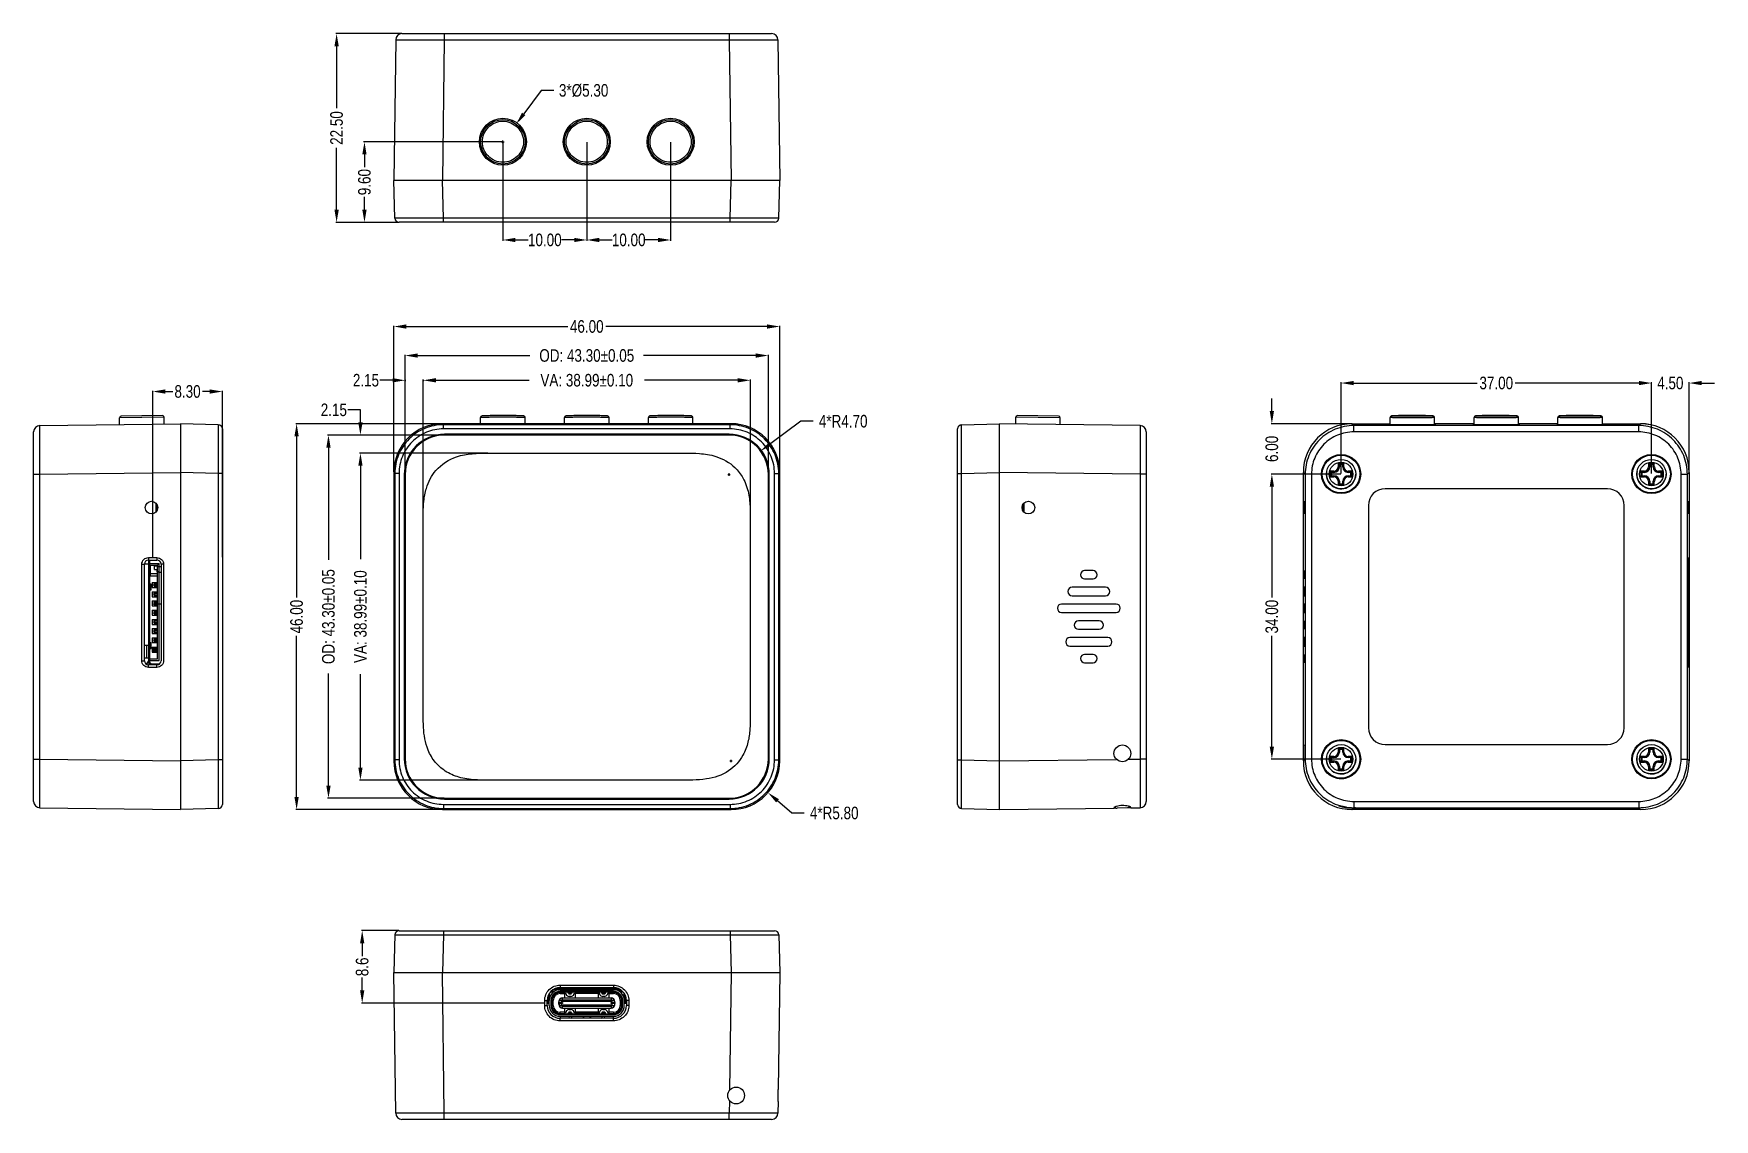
# Model space of a CAD drawing. Header units: inches. Extents: x -3 to 198, y -225 to -95.
import ezdxf

# ---------------------------------------------------------------- set-up
doc = ezdxf.new("R2010")
doc.units = ezdxf.units.IN
doc.header["$LTSCALE"] = 1.21
doc.header["$MEASUREMENT"] = 0
doc.header["$PDMODE"] = 3
doc.header["$PDSIZE"] = 0.3125
doc.layers.get('0').update_dxf_attribs({"linetype": 'CONTINUOUS'})
doc.layers.get('Defpoints').update_dxf_attribs({"linetype": 'CONTINUOUS'})
doc.layers.add('02___PRT_ALL_AXES', color=7, linetype='CONTINUOUS')
doc.layers.add('DIM', color=3, linetype='CONTINUOUS')
doc.styles.get("Standard").update_dxf_attribs({"font": 'txt', "width": 0.8})
doc.dimstyles.get("Standard").update_dxf_attribs({"dimtxt": 0.15625, "dimasz": 0.1875, "dimexe": 0.125, "dimexo": 0.0625, "dimgap": 0.09, "dimtad": 0, "dimtih": 1, "dimtoh": 1, "dimzin": 4, "dimdsep": 46, "dimtxsty": 'STANDARD', "dimblk": '_FILLED', "dimblk1": '_FILLED', "dimblk2": '_FILLED', "dimcen": 0.09, "dimazin": 1, "dimtp": 0.01, "dimtm": 0.01, "dimtfac": 1, "dimtofl": 0, "dimtmove": 0, "dimatfit": 3, "dimldrblk": '_FILLED', "dimfxl": 1, "dimtolj": 1, "dimtzin": 4, "dimarcsym": 0})

msp = doc.modelspace()

# ---------------------------------------------------------------- blocks, each defined once
blk = doc.blocks.new('_FILLED')
at = {"color": 0, "linetype": 'ByBlock'}
blk.add_solid([(0, 0), (-1, 0.17), (-1, -0.17)], dxfattribs=at)
blk = doc.blocks.new('*D24')
at = {"layer": 'Defpoints', "color": 0}
for p in [(190.12, -136.97), (153.12, -147.82), (190.12, -147.82)]:
    blk.add_point(p, dxfattribs=at)
at = {"layer": 'DIM', "color": 0, "lineweight": -2}
for p, q in [((153.12, -147.77), (153.12, -136.87)), ((154.62, -136.97), (169.35, -136.97)), ((188.62, -136.97), (173.89, -136.97)), ((190.12, -147.77), (190.12, -136.87))]:
    blk.add_line(p, q, dxfattribs=at)
at = {"layer": 'DIM', "color": 0, "lineweight": -2, "xscale": 1.5, "yscale": 1.5, "zscale": 1.5, "rotation": 180}
blk.add_blockref('_FILLED', (153.12, -136.97), dxfattribs=at)
at = {"layer": 'DIM', "color": 0, "lineweight": -2, "xscale": 1.5, "yscale": 1.5, "zscale": 1.5}
blk.add_blockref('_FILLED', (190.12, -136.97), dxfattribs=at)
at = {"layer": 'DIM', "color": 0, "insert": (171.62, -136.97), "char_height": 1.5, "attachment_point": 5}
blk.add_mtext('\\A1;37.00', dxfattribs=at)
blk = doc.blocks.new('*D25')
at = {"layer": 'Defpoints', "color": 0}
for p in [(153.12, -147.82), (144.87, -181.82), (153.12, -181.82)]:
    blk.add_point(p, dxfattribs=at)
at = {"layer": 'DIM', "color": 0, "lineweight": -2}
for p, q in [((153.08, -147.82), (144.78, -147.82)), ((144.87, -149.32), (144.87, -162.55)), ((144.87, -180.32), (144.87, -167.09)), ((153.08, -181.82), (144.78, -181.82))]:
    blk.add_line(p, q, dxfattribs=at)
at = {"layer": 'DIM', "color": 0, "lineweight": -2, "xscale": 1.5, "yscale": 1.5, "zscale": 1.5}
for p, rotation in [((144.87, -147.82), 90), ((144.87, -181.82), 270)]:
    blk.add_blockref('_FILLED', p, dxfattribs=dict(at, rotation=rotation))
at = {"layer": 'DIM', "color": 0, "insert": (144.87, -164.82), "char_height": 1.5, "attachment_point": 5, "rotation": 90}
blk.add_mtext('\\A1;34.00', dxfattribs=at)
blk = doc.blocks.new('*D26')
at = {"layer": 'Defpoints', "color": 0}
for p in [(144.87, -141.82), (154.42, -141.82), (153.12, -147.82)]:
    blk.add_point(p, dxfattribs=at)
at = {"layer": 'DIM', "color": 0, "lineweight": -2}
for p, q in [((144.87, -140.32), (144.87, -138.82)), ((154.37, -141.82), (144.78, -141.82)), ((153.08, -147.82), (144.78, -147.82)), ((144.87, -149.32), (144.87, -150.82))]:
    blk.add_line(p, q, dxfattribs=at)
at = {"layer": 'DIM', "color": 0, "lineweight": -2, "xscale": 1.5, "yscale": 1.5, "zscale": 1.5}
for p, rotation in [((144.87, -141.82), 270), ((144.87, -147.82), 90)]:
    blk.add_blockref('_FILLED', p, dxfattribs=dict(at, rotation=rotation))
at = {"layer": 'DIM', "color": 0, "insert": (144.87, -144.82), "char_height": 1.5, "attachment_point": 5, "rotation": 90}
blk.add_mtext('\\A1;6.00', dxfattribs=at)
blk = doc.blocks.new('*D27')
at = {"layer": 'Defpoints', "color": 0}
for p in [(194.62, -136.97), (190.12, -147.82), (194.62, -147.62)]:
    blk.add_point(p, dxfattribs=at)
at = {"layer": 'DIM', "color": 0, "lineweight": -2}
for p, q in [((188.62, -136.97), (187.12, -136.97)), ((190.12, -147.77), (190.12, -136.87)), ((194.62, -147.57), (194.62, -136.87)), ((196.12, -136.97), (197.62, -136.97))]:
    blk.add_line(p, q, dxfattribs=at)
at = {"layer": 'DIM', "color": 0, "lineweight": -2, "xscale": 1.5, "yscale": 1.5, "zscale": 1.5}
blk.add_blockref('_FILLED', (190.12, -136.97), dxfattribs=at)
at = {"layer": 'DIM', "color": 0, "lineweight": -2, "xscale": 1.5, "yscale": 1.5, "zscale": 1.5, "rotation": 180}
blk.add_blockref('_FILLED', (194.62, -136.97), dxfattribs=at)
at = {"layer": 'DIM', "color": 0, "insert": (192.37, -136.97), "char_height": 1.5, "attachment_point": 5}
blk.add_mtext('\\A1;4.50', dxfattribs=at)
blk = doc.blocks.new('*D28')
at = {"layer": 'Defpoints', "color": 0}
for p in [(19.76, -137.98), (11.46, -157.78), (19.76, -157.76)]:
    blk.add_point(p, dxfattribs=at)
at = {"layer": 'DIM', "color": 0, "lineweight": -2}
for p, q in [((11.46, -157.73), (11.46, -137.88)), ((12.96, -137.98), (13.84, -137.98)), ((18.26, -137.98), (17.38, -137.98)), ((19.76, -157.72), (19.76, -137.88))]:
    blk.add_line(p, q, dxfattribs=at)
at = {"layer": 'DIM', "color": 0, "lineweight": -2, "xscale": 1.5, "yscale": 1.5, "zscale": 1.5, "rotation": 180}
blk.add_blockref('_FILLED', (11.46, -137.98), dxfattribs=at)
at = {"layer": 'DIM', "color": 0, "lineweight": -2, "xscale": 1.5, "yscale": 1.5, "zscale": 1.5}
blk.add_blockref('_FILLED', (19.76, -137.98), dxfattribs=at)
at = {"layer": 'DIM', "color": 0, "insert": (15.61, -137.98), "char_height": 1.5, "attachment_point": 5}
blk.add_mtext('\\A1;8.30', dxfattribs=at)
blk = doc.blocks.new('*D29')
at = {"layer": 'Defpoints', "color": 0}
for p in [(36.7, -108.21), (53.2, -108.21), (40.83, -117.81)]:
    blk.add_point(p, dxfattribs=at)
at = {"layer": 'DIM', "color": 0, "lineweight": -2}
for p, q in [((53.16, -108.21), (36.6, -108.21)), ((36.7, -109.71), (36.7, -111.24)), ((36.7, -116.31), (36.7, -114.77)), ((40.79, -117.81), (36.6, -117.81))]:
    blk.add_line(p, q, dxfattribs=at)
at = {"layer": 'DIM', "color": 0, "lineweight": -2, "xscale": 1.5, "yscale": 1.5, "zscale": 1.5}
for p, rotation in [((36.7, -108.21), 90), ((36.7, -117.81), 270)]:
    blk.add_blockref('_FILLED', p, dxfattribs=dict(at, rotation=rotation))
at = {"layer": 'DIM', "color": 0, "insert": (36.7, -113.01), "char_height": 1.5, "attachment_point": 5, "rotation": 90}
blk.add_mtext('\\A1;9.60', dxfattribs=at)
blk = doc.blocks.new('*D30')
at = {"layer": 'Defpoints', "color": 0}
for p in [(33.38, -95.31), (41.17, -95.31), (40.83, -117.81)]:
    blk.add_point(p, dxfattribs=at)
at = {"layer": 'DIM', "color": 0, "lineweight": -2}
for p, q in [((41.12, -95.31), (33.29, -95.31)), ((33.38, -96.81), (33.38, -104.19)), ((33.38, -116.31), (33.38, -108.92)), ((40.79, -117.81), (33.29, -117.81))]:
    blk.add_line(p, q, dxfattribs=at)
at = {"layer": 'DIM', "color": 0, "lineweight": -2, "xscale": 1.5, "yscale": 1.5, "zscale": 1.5}
for p, rotation in [((33.38, -95.31), 90), ((33.38, -117.81), 270)]:
    blk.add_blockref('_FILLED', p, dxfattribs=dict(at, rotation=rotation))
at = {"layer": 'DIM', "color": 0, "insert": (33.38, -106.56), "char_height": 1.5, "attachment_point": 5, "rotation": 90}
blk.add_mtext('\\A1;22.50', dxfattribs=at)
blk = doc.blocks.new('*D31')
at = {"layer": 'Defpoints', "color": 0}
for p in [(53.2, -108.2), (63.2, -108.21), (63.2, -119.91)]:
    blk.add_point(p, dxfattribs=at)
at = {"layer": 'DIM', "color": 0, "lineweight": -2}
for p, q in [((53.2, -108.25), (53.2, -120.01)), ((63.2, -108.25), (63.2, -120.01)), ((54.7, -119.91), (56.23, -119.91)), ((61.7, -119.91), (60.17, -119.91))]:
    blk.add_line(p, q, dxfattribs=at)
at = {"layer": 'DIM', "color": 0, "lineweight": -2, "xscale": 1.5, "yscale": 1.5, "zscale": 1.5, "rotation": 180}
blk.add_blockref('_FILLED', (53.2, -119.91), dxfattribs=at)
at = {"layer": 'DIM', "color": 0, "lineweight": -2, "xscale": 1.5, "yscale": 1.5, "zscale": 1.5}
blk.add_blockref('_FILLED', (63.2, -119.91), dxfattribs=at)
at = {"layer": 'DIM', "color": 0, "insert": (58.2, -119.91), "char_height": 1.5, "attachment_point": 5}
blk.add_mtext('\\A1;10.00', dxfattribs=at)
blk = doc.blocks.new('*D32')
at = {"layer": 'Defpoints', "color": 0}
for p in [(63.2, -108.2), (73.2, -108.21), (73.2, -119.91)]:
    blk.add_point(p, dxfattribs=at)
at = {"layer": 'DIM', "color": 0, "lineweight": -2}
for p, q in [((63.2, -108.25), (63.2, -120.01)), ((73.2, -108.25), (73.2, -120.01)), ((64.7, -119.91), (66.23, -119.91)), ((71.7, -119.91), (70.17, -119.91))]:
    blk.add_line(p, q, dxfattribs=at)
at = {"layer": 'DIM', "color": 0, "lineweight": -2, "xscale": 1.5, "yscale": 1.5, "zscale": 1.5, "rotation": 180}
blk.add_blockref('_FILLED', (63.2, -119.91), dxfattribs=at)
at = {"layer": 'DIM', "color": 0, "lineweight": -2, "xscale": 1.5, "yscale": 1.5, "zscale": 1.5}
blk.add_blockref('_FILLED', (73.2, -119.91), dxfattribs=at)
at = {"layer": 'DIM', "color": 0, "insert": (68.2, -119.91), "char_height": 1.5, "attachment_point": 5}
blk.add_mtext('\\A1;10.00', dxfattribs=at)
blk = doc.blocks.new('*D33')
at = {"layer": 'Defpoints', "color": 0}
for p in [(36.43, -202.26), (40.83, -202.26), (58.19, -210.89)]:
    blk.add_point(p, dxfattribs=at)
at = {"layer": 'DIM', "color": 0, "lineweight": -2}
for p, q in [((40.79, -202.26), (36.34, -202.26)), ((36.43, -203.76), (36.43, -205.31)), ((36.43, -209.39), (36.43, -207.84)), ((58.14, -210.89), (36.34, -210.89))]:
    blk.add_line(p, q, dxfattribs=at)
at = {"layer": 'DIM', "color": 0, "lineweight": -2, "xscale": 1.5, "yscale": 1.5, "zscale": 1.5}
for p, rotation in [((36.43, -202.26), 90), ((36.43, -210.89), 270)]:
    blk.add_blockref('_FILLED', p, dxfattribs=dict(at, rotation=rotation))
at = {"layer": 'DIM', "color": 0, "insert": (36.43, -206.58), "char_height": 1.5, "attachment_point": 5, "rotation": 90}
blk.add_mtext('\\A1;8.6', dxfattribs=at)
blk = doc.blocks.new('*D34')
at = {"layer": 'Defpoints', "color": 0}
for p in [(82.7, -136.64), (43.71, -153.07), (82.7, -153.07)]:
    blk.add_point(p, dxfattribs=at)
at = {"layer": 'DIM', "color": 0, "lineweight": -2}
for p, q in [((43.71, -153.03), (43.71, -136.54)), ((45.21, -136.64), (56.33, -136.64)), ((81.2, -136.64), (70.07, -136.64)), ((82.7, -153.03), (82.7, -136.54))]:
    blk.add_line(p, q, dxfattribs=at)
at = {"layer": 'DIM', "color": 0, "lineweight": -2, "xscale": 1.5, "yscale": 1.5, "zscale": 1.5, "rotation": 180}
blk.add_blockref('_FILLED', (43.71, -136.64), dxfattribs=at)
at = {"layer": 'DIM', "color": 0, "lineweight": -2, "xscale": 1.5, "yscale": 1.5, "zscale": 1.5}
blk.add_blockref('_FILLED', (82.7, -136.64), dxfattribs=at)
at = {"layer": 'DIM', "color": 0, "insert": (63.2, -136.64), "char_height": 1.5, "attachment_point": 5}
blk.add_mtext('\\A1;VA: 38.99%%p0.10', dxfattribs=at)
blk = doc.blocks.new('*D35')
at = {"layer": 'Defpoints', "color": 0}
for p in [(51.46, -145.33), (36.22, -184.32), (51.46, -184.32)]:
    blk.add_point(p, dxfattribs=at)
at = {"layer": 'DIM', "color": 0, "lineweight": -2}
for p, q in [((51.41, -145.33), (36.12, -145.33)), ((36.22, -146.83), (36.22, -157.95)), ((36.22, -182.82), (36.22, -171.69)), ((51.41, -184.32), (36.12, -184.32))]:
    blk.add_line(p, q, dxfattribs=at)
at = {"layer": 'DIM', "color": 0, "lineweight": -2, "xscale": 1.5, "yscale": 1.5, "zscale": 1.5}
for p, rotation in [((36.22, -145.33), 90), ((36.22, -184.32), 270)]:
    blk.add_blockref('_FILLED', p, dxfattribs=dict(at, rotation=rotation))
at = {"layer": 'DIM', "color": 0, "insert": (36.22, -164.82), "char_height": 1.5, "attachment_point": 5, "rotation": 90}
blk.add_mtext('\\A1;VA: 38.99%%p0.10', dxfattribs=at)
blk = doc.blocks.new('*D36')
at = {"layer": 'Defpoints', "color": 0}
for p in [(46.25, -143.17), (32.41, -186.47), (46.25, -186.47)]:
    blk.add_point(p, dxfattribs=at)
at = {"layer": 'DIM', "color": 0, "lineweight": -2}
for p, q in [((46.2, -143.17), (32.31, -143.17)), ((32.41, -144.67), (32.41, -158.05)), ((32.41, -184.97), (32.41, -171.59)), ((46.2, -186.47), (32.31, -186.47))]:
    blk.add_line(p, q, dxfattribs=at)
at = {"layer": 'DIM', "color": 0, "lineweight": -2, "xscale": 1.5, "yscale": 1.5, "zscale": 1.5}
for p, rotation in [((32.41, -143.17), 90), ((32.41, -186.47), 270)]:
    blk.add_blockref('_FILLED', p, dxfattribs=dict(at, rotation=rotation))
at = {"layer": 'DIM', "color": 0, "insert": (32.41, -164.82), "char_height": 1.5, "attachment_point": 5, "rotation": 90}
blk.add_mtext('\\A1;OD: 43.30%%p0.05', dxfattribs=at)
blk = doc.blocks.new('*D37')
at = {"layer": 'Defpoints', "color": 0}
for p in [(84.85, -133.69), (41.55, -147.87), (84.85, -147.87)]:
    blk.add_point(p, dxfattribs=at)
at = {"layer": 'DIM', "color": 0, "lineweight": -2}
for p, q in [((41.55, -147.82), (41.55, -133.59)), ((43.05, -133.69), (56.43, -133.69)), ((83.35, -133.69), (69.97, -133.69)), ((84.85, -147.82), (84.85, -133.59))]:
    blk.add_line(p, q, dxfattribs=at)
at = {"layer": 'DIM', "color": 0, "lineweight": -2, "xscale": 1.5, "yscale": 1.5, "zscale": 1.5, "rotation": 180}
blk.add_blockref('_FILLED', (41.55, -133.69), dxfattribs=at)
at = {"layer": 'DIM', "color": 0, "lineweight": -2, "xscale": 1.5, "yscale": 1.5, "zscale": 1.5}
blk.add_blockref('_FILLED', (84.85, -133.69), dxfattribs=at)
at = {"layer": 'DIM', "color": 0, "insert": (63.2, -133.69), "char_height": 1.5, "attachment_point": 5}
blk.add_mtext('\\A1;OD: 43.30%%p0.05', dxfattribs=at)
blk = doc.blocks.new('*D39')
at = {"layer": 'Defpoints', "color": 0}
for p in [(40.2, -130.23), (40.2, -147.62), (86.2, -147.62)]:
    blk.add_point(p, dxfattribs=at)
at = {"layer": 'DIM', "color": 0, "lineweight": -2}
for p, q in [((40.2, -147.57), (40.2, -130.13)), ((41.7, -130.23), (60.93, -130.23)), ((84.7, -130.23), (65.47, -130.23)), ((86.2, -147.57), (86.2, -130.13))]:
    blk.add_line(p, q, dxfattribs=at)
at = {"layer": 'DIM', "color": 0, "lineweight": -2, "xscale": 1.5, "yscale": 1.5, "zscale": 1.5, "rotation": 180}
blk.add_blockref('_FILLED', (40.2, -130.23), dxfattribs=at)
at = {"layer": 'DIM', "color": 0, "lineweight": -2, "xscale": 1.5, "yscale": 1.5, "zscale": 1.5}
blk.add_blockref('_FILLED', (86.2, -130.23), dxfattribs=at)
at = {"layer": 'DIM', "color": 0, "insert": (63.2, -130.23), "char_height": 1.5, "attachment_point": 5}
blk.add_mtext('\\A1;46.00', dxfattribs=at)
blk = doc.blocks.new('*D40')
at = {"layer": 'Defpoints', "color": 0}
for p in [(46, -141.82), (28.61, -187.82), (46, -187.82)]:
    blk.add_point(p, dxfattribs=at)
at = {"layer": 'DIM', "color": 0, "lineweight": -2}
for p, q in [((45.95, -141.82), (28.52, -141.82)), ((28.61, -143.32), (28.61, -162.55)), ((28.61, -186.32), (28.61, -167.09)), ((45.95, -187.82), (28.52, -187.82))]:
    blk.add_line(p, q, dxfattribs=at)
at = {"layer": 'DIM', "color": 0, "lineweight": -2, "xscale": 1.5, "yscale": 1.5, "zscale": 1.5}
for p, rotation in [((28.61, -141.82), 90), ((28.61, -187.82), 270)]:
    blk.add_blockref('_FILLED', p, dxfattribs=dict(at, rotation=rotation))
at = {"layer": 'DIM', "color": 0, "insert": (28.61, -164.82), "char_height": 1.5, "attachment_point": 5, "rotation": 90}
blk.add_mtext('\\A1;46.00', dxfattribs=at)
blk = doc.blocks.new('*D41')
at = {"layer": 'Defpoints', "color": 0}
for p in [(36.22, -143.17), (46.25, -143.17), (51.46, -145.33)]:
    blk.add_point(p, dxfattribs=at)
at = {"layer": 'DIM', "color": 0, "lineweight": -2}
for p, q in [((36.22, -140.17), (34.72, -140.17)), ((36.22, -141.67), (36.22, -140.17)), ((46.2, -143.17), (36.12, -143.17)), ((51.41, -145.33), (36.12, -145.33)), ((36.22, -146.83), (36.22, -148.33))]:
    blk.add_line(p, q, dxfattribs=at)
at = {"layer": 'DIM', "color": 0, "lineweight": -2, "xscale": 1.5, "yscale": 1.5, "zscale": 1.5}
for p, rotation in [((36.22, -143.17), 270), ((36.22, -145.33), 90)]:
    blk.add_blockref('_FILLED', p, dxfattribs=dict(at, rotation=rotation))
at = {"layer": 'DIM', "color": 0, "insert": (33.05, -140.17), "char_height": 1.5, "attachment_point": 5}
blk.add_mtext('\\A1;2.15', dxfattribs=at)
blk = doc.blocks.new('*D42')
at = {"layer": 'Defpoints', "color": 0}
for p in [(41.55, -136.54), (41.55, -136.64), (43.71, -136.54)]:
    blk.add_point(p, dxfattribs=at)
at = {"layer": 'DIM', "color": 0, "lineweight": -2}
for p, q in [((40.05, -136.64), (38.55, -136.64)), ((41.55, -136.59), (41.55, -136.73)), ((43.71, -136.59), (43.71, -136.73)), ((45.21, -136.64), (46.71, -136.64))]:
    blk.add_line(p, q, dxfattribs=at)
at = {"layer": 'DIM', "color": 0, "lineweight": -2, "xscale": 1.5, "yscale": 1.5, "zscale": 1.5}
blk.add_blockref('_FILLED', (41.55, -136.64), dxfattribs=at)
at = {"layer": 'DIM', "color": 0, "lineweight": -2, "xscale": 1.5, "yscale": 1.5, "zscale": 1.5, "rotation": 180}
blk.add_blockref('_FILLED', (43.71, -136.64), dxfattribs=at)
at = {"layer": 'DIM', "color": 0, "insert": (36.88, -136.64), "char_height": 1.5, "attachment_point": 5}
blk.add_mtext('\\A1;2.15', dxfattribs=at)
blk = doc.blocks.new('*D43')
at = {"layer": 'Defpoints', "color": 0}
for p in [(80.4, -182.02), (84.8, -185.8)]:
    blk.add_point(p, dxfattribs=at)
at = {"layer": 'DIM', "color": 0, "lineweight": -2}
for p, q in [((80.26, -182.02), (80.55, -182.02)), ((80.4, -182.17), (80.4, -181.88)), ((87.63, -188.24), (85.94, -186.78)), ((89.13, -188.24), (87.63, -188.24))]:
    blk.add_line(p, q, dxfattribs=at)
at = {"layer": 'DIM', "color": 0, "lineweight": -2, "xscale": 1.5, "yscale": 1.5, "zscale": 1.5, "rotation": 139.3158601987637}
blk.add_blockref('_FILLED', (84.8, -185.8), dxfattribs=at)
at = {"layer": 'DIM', "color": 0, "insert": (92.7, -188.24), "char_height": 1.5, "attachment_point": 5}
blk.add_mtext('\\A1;4*R5.80', dxfattribs=at)
blk = doc.blocks.new('*D44')
at = {"layer": 'Defpoints', "color": 0}
for p in [(54.79, -106.08), (51.62, -110.33)]:
    blk.add_point(p, dxfattribs=at)
at = {"layer": 'DIM', "color": 0, "lineweight": -2}
for p, q in [((57.76, -102.1), (55.68, -104.88)), ((59.26, -102.1), (57.76, -102.1)), ((53.2, -108.35), (53.2, -108.06)), ((53.05, -108.2), (53.35, -108.2))]:
    blk.add_line(p, q, dxfattribs=at)
at = {"layer": 'DIM', "color": 0, "lineweight": -2, "xscale": 1.5, "yscale": 1.5, "zscale": 1.5, "rotation": 233.2520763965029}
blk.add_blockref('_FILLED', (54.79, -106.08), dxfattribs=at)
at = {"layer": 'DIM', "color": 0, "insert": (62.83, -102.1), "char_height": 1.5, "attachment_point": 5}
blk.add_mtext('\\A1;3*%%C5.30', dxfattribs=at)
blk = doc.blocks.new('*D45')
at = {"layer": 'Defpoints', "color": 0}
for p in [(83.93, -145.07), (80.16, -147.87)]:
    blk.add_point(p, dxfattribs=at)
at = {"layer": 'DIM', "color": 0, "lineweight": -2}
for p, q in [((88.7, -141.53), (85.13, -144.18)), ((90.2, -141.53), (88.7, -141.53)), ((80.01, -147.87), (80.31, -147.87)), ((80.16, -148.02), (80.16, -147.72))]:
    blk.add_line(p, q, dxfattribs=at)
at = {"layer": 'DIM', "color": 0, "lineweight": -2, "xscale": 1.5, "yscale": 1.5, "zscale": 1.5, "rotation": 216.550944716097}
blk.add_blockref('_FILLED', (83.93, -145.07), dxfattribs=at)
at = {"layer": 'DIM', "color": 0, "insert": (93.77, -141.53), "char_height": 1.5, "attachment_point": 5}
blk.add_mtext('\\A1;4*R4.70', dxfattribs=at)

# ---------------------------------------------------------------- dimensions: what is measured, and where the dimension line sits
at = {"layer": 'DIM'}
for base, p1, p2, override, picture, middle in [((33.381, -95.307), (40.833, -117.807), (41.171, -95.307), {"dimscale": 0.75, "dimtxt": 2, "dimasz": 2, "dimtih": 0, "dimzin": 0, "dimcen": 0.198, "dimadec": 0, "dimazin": 0, "dimtp": 0, "dimtm": 0, "dimtdec": 4, "dimtzin": 0}, '*D30', (33.381, -106.557)), ((36.698, -108.207), (40.833, -117.807), (53.202, -108.207), {"dimscale": 0.75, "dimtxt": 2, "dimasz": 2, "dimtih": 0, "dimzin": 0, "dimcen": 0.198, "dimadec": 0, "dimazin": 0, "dimtp": 0, "dimtm": 0, "dimtdec": 4, "dimtzin": 0}, '*D29', (36.698, -113.007)), ((36.2177, -143.1717), (51.4556, -145.3265), (46.2469, -143.1717), {"dimscale": 0.75, "dimtxt": 2, "dimasz": 2, "dimtih": 0, "dimzin": 0, "dimcen": 0.198, "dimadec": 0, "dimazin": 0, "dimtp": 0, "dimtm": 0, "dimtdec": 4, "dimtzin": 0}, '*D41', (33.0502, -140.1717)), ((144.872, -141.822), (153.122, -147.822), (154.422, -141.822), {"dimscale": 0.75, "dimtxt": 2, "dimasz": 2, "dimtih": 0, "dimzin": 0, "dimcen": 0.198, "dimadec": 0, "dimazin": 0, "dimtp": 0, "dimtm": 0, "dimtdec": 4, "dimtzin": 0}, '*D26', (144.872, -144.822)), ((28.614, -187.822), (46.001, -141.822), (46, -187.822), {"dimscale": 0.75, "dimtxt": 2, "dimasz": 2, "dimtih": 0, "dimzin": 0, "dimcen": 0.198, "dimadec": 0, "dimazin": 0, "dimtp": 0, "dimtm": 0, "dimtdec": 4, "dimtzin": 0}, '*D40', (28.614, -164.822)), ((32.408, -186.472), (46.247, -143.172), (46.247, -186.472), {"dimscale": 0.75, "dimtxt": 2, "dimasz": 2, "dimtih": 0, "dimzin": 0, "dimpost": 'OD: <>', "dimblk": '_FILLED', "dimcen": 0.198, "dimadec": 0, "dimazin": 0, "dimtol": 1, "dimtp": 0.05, "dimtm": 0.05, "dimtzin": 0}, '*D36', (32.408, -164.822)), ((36.218, -184.317), (51.456, -145.327), (51.456, -184.317), {"dimscale": 0.75, "dimtxt": 2, "dimasz": 2, "dimtih": 0, "dimzin": 0, "dimpost": 'VA: <>', "dimblk": '_FILLED', "dimcen": 0.198, "dimadec": 0, "dimazin": 0, "dimtol": 1, "dimtp": 0.1, "dimtm": 0.1, "dimtzin": 0}, '*D35', (36.218, -164.822)), ((144.872, -181.822), (153.122, -147.822), (153.122, -181.822), {"dimscale": 0.75, "dimtxt": 2, "dimasz": 2, "dimtih": 0, "dimzin": 0, "dimcen": 0.198, "dimadec": 0, "dimazin": 0, "dimtp": 0, "dimtm": 0, "dimtdec": 4, "dimtzin": 0}, '*D25', (144.872, -164.822)), ((36.434, -202.265), (58.186, -210.889), (40.833, -202.265), {"dimscale": 0.75, "dimtxt": 2, "dimasz": 2, "dimtih": 0, "dimdec": 1, "dimzin": 0, "dimcen": 0.198, "dimadec": 0, "dimazin": 0, "dimtp": 0, "dimtm": 0, "dimtdec": 4, "dimtzin": 0}, '*D33', (36.434, -206.577))]:
    dim = msp.add_linear_dim(base=base, p1=p1, p2=p2, angle=90, dimstyle='STANDARD', override=override, dxfattribs=at)
    dim.commit()
    dim.dimension.update_dxf_attribs({"geometry": picture, "text_midpoint": middle})
dim = msp.add_diameter_dim_2p(p1=(51.616, -110.328), p2=(54.787, -106.081), dimstyle='STANDARD', override={"dimscale": 0.75, "dimtxt": 2, "dimasz": 2, "dimtih": 0, "dimzin": 0, "dimpost": '3*%%C<>', "dimcen": 0.198, "dimadec": 0, "dimazin": 0, "dimtp": 0, "dimtm": 0, "dimtdec": 4, "dimtzin": 0}, dxfattribs=at)
dim.commit()
dim.dimension.update_dxf_attribs({"geometry": '*D44', "text_midpoint": (57.762, -102.098), "dimtype": 163})
for base, p1, p2, override, picture, middle in [((63.202, -119.915), (53.202, -108.204), (63.202, -108.207), {"dimscale": 0.75, "dimtxt": 2, "dimasz": 2, "dimtih": 0, "dimzin": 0, "dimcen": 0.198, "dimadec": 0, "dimazin": 0, "dimtp": 0, "dimtm": 0, "dimtdec": 4, "dimtzin": 0}, '*D31', (58.202, -119.915)), ((73.202, -119.915), (63.202, -108.204), (73.202, -108.207), {"dimscale": 0.75, "dimtxt": 2, "dimasz": 2, "dimtih": 0, "dimzin": 0, "dimcen": 0.198, "dimadec": 0, "dimazin": 0, "dimtp": 0, "dimtm": 0, "dimtdec": 4, "dimtzin": 0}, '*D32', (68.202, -119.915)), ((40.202, -130.229), (86.202, -147.62), (40.202, -147.621), {"dimscale": 0.75, "dimtxt": 2, "dimasz": 2, "dimtih": 0, "dimzin": 0, "dimcen": 0.198, "dimadec": 0, "dimazin": 0, "dimtp": 0, "dimtm": 0, "dimtdec": 4, "dimtzin": 0}, '*D39', (63.202, -130.229)), ((84.852, -133.686), (41.552, -147.867), (84.852, -147.867), {"dimscale": 0.75, "dimtxt": 2, "dimasz": 2, "dimtih": 0, "dimzin": 0, "dimpost": 'OD: <>', "dimblk": '_FILLED', "dimcen": 0.198, "dimadec": 0, "dimazin": 0, "dimtol": 1, "dimtp": 0.05, "dimtm": 0.05, "dimtzin": 0}, '*D37', (63.202, -133.686)), ((41.5519, -136.637), (43.7067, -136.5432), (41.5519, -136.5432), {"dimscale": 0.75, "dimtxt": 2, "dimasz": 2, "dimtih": 0, "dimzin": 0, "dimcen": 0.198, "dimadec": 0, "dimazin": 0, "dimtp": 0, "dimtm": 0, "dimtdec": 4, "dimtzin": 0}, '*D42', (36.8844, -136.637)), ((82.697, -136.637), (43.707, -153.075), (82.697, -153.075), {"dimscale": 0.75, "dimtxt": 2, "dimasz": 2, "dimtih": 0, "dimzin": 0, "dimpost": 'VA: <>', "dimblk": '_FILLED', "dimcen": 0.198, "dimadec": 0, "dimazin": 0, "dimtol": 1, "dimtp": 0.1, "dimtm": 0.1, "dimtzin": 0}, '*D34', (63.202, -136.637)), ((190.122, -136.966), (153.122, -147.822), (190.122, -147.822), {"dimscale": 0.75, "dimtxt": 2, "dimasz": 2, "dimtih": 0, "dimzin": 0, "dimcen": 0.198, "dimadec": 0, "dimazin": 0, "dimtp": 0, "dimtm": 0, "dimtdec": 4, "dimtzin": 0}, '*D24', (171.622, -136.966)), ((194.622, -136.966), (190.122, -147.822), (194.622, -147.621), {"dimscale": 0.75, "dimtxt": 2, "dimasz": 2, "dimtih": 0, "dimzin": 0, "dimcen": 0.198, "dimadec": 0, "dimazin": 0, "dimtp": 0, "dimtm": 0, "dimtdec": 4, "dimtzin": 0}, '*D27', (192.372, -136.966)), ((19.761, -137.978), (11.457, -157.776), (19.761, -157.763), {"dimscale": 0.75, "dimtxt": 2, "dimasz": 2, "dimtih": 0, "dimzin": 0, "dimcen": 0.198, "dimadec": 0, "dimazin": 0, "dimtp": 0, "dimtm": 0, "dimtdec": 4, "dimtzin": 0}, '*D28', (15.609, -137.978))]:
    dim = msp.add_linear_dim(base=base, p1=p1, p2=p2, dimstyle='STANDARD', override=override, dxfattribs=at)
    dim.commit()
    dim.dimension.update_dxf_attribs({"geometry": picture, "text_midpoint": middle})
for center, mpoint, picture, middle in [((80.157, -147.867), (83.929, -145.071), '*D45', (88.7, -141.533)), ((80.405, -182.025), (84.801, -185.804), '*D43', (87.632, -188.238))]:
    dim = msp.add_radius_dim(center=center, mpoint=mpoint, dimstyle='STANDARD', override={"dimscale": 0.75, "dimtxt": 2, "dimasz": 2, "dimtih": 0, "dimzin": 0, "dimpost": '4*R<>', "dimcen": 0.198, "dimadec": 0, "dimazin": 0, "dimtp": 0, "dimtm": 0, "dimtdec": 4, "dimtzin": 0}, dxfattribs=at)
    dim.commit()
    dim.dimension.update_dxf_attribs({"geometry": picture, "text_midpoint": middle, "dimtype": 164})

# ---------------------------------------------------------------- linework, layer by layer
at = {"color": 7, "linetype": 'Continuous'}
for p, q in [((40.421, -96.045), (40.202, -112.804)), ((41.171, -95.304), (85.233, -95.304)), ((46.221, -96.045), (46.001, -112.804)), ((46.221, -95.304), (46.221, -96.045)), ((46.221, -96.045), (80.183, -96.045)), ((80.183, -95.304), (80.183, -96.045)), ((80.183, -96.045), (80.402, -112.804)), ((85.983, -96.045), (86.202, -112.804)), ((40.32, -117.317), (40.202, -112.804)), ((86.202, -112.804), (40.202, -112.804)), ((46.118, -117.317), (46, -112.804)), ((80.286, -117.317), (80.404, -112.804)), ((86.084, -117.317), (86.202, -112.804)), ((85.584, -117.804), (40.82, -117.804)), ((46.118, -117.804), (46.118, -117.317)), ((80.286, -117.317), (46.118, -117.317)), ((80.286, -117.804), (80.286, -117.317)), ((-1.999, -142.041), (14.761, -141.822)), ((12.811, -141.05), (7.511, -141.114)), ((7.511, -141.917), (7.511, -141.114)), ((12.608, -140.85), (7.708, -140.914)), ((12.811, -141.847), (12.811, -141.05)), ((14.761, -141.822), (14.761, -187.822)), ((19.274, -141.94), (14.761, -141.822)), ((46.118, -141.94), (46, -141.822)), ((80.404, -141.822), (46, -141.822)), ((46.118, -142.44), (46.118, -141.94)), ((80.286, -141.94), (46.118, -141.94)), ((50.552, -141.822), (50.552, -141.082)), ((55.852, -141.822), (55.852, -141.082)), ((60.552, -141.822), (60.552, -141.082)), ((65.852, -141.822), (65.852, -141.082)), ((70.552, -141.822), (70.552, -141.082)), ((75.852, -141.822), (75.852, -141.082)), ((80.286, -141.94), (80.404, -141.822)), ((80.286, -142.44), (80.286, -141.94)), ((107.888, -141.94), (112.401, -141.822)), ((112.401, -187.822), (112.401, -141.822)), ((129.161, -142.041), (112.401, -141.822)), ((114.351, -141.847), (114.351, -141.05)), ((119.651, -141.114), (114.351, -141.05)), ((119.454, -140.914), (114.554, -140.85)), ((119.651, -141.917), (119.651, -141.114)), ((154.42, -141.822), (158.972, -141.822)), ((154.641, -142.041), (154.422, -141.822)), ((154.641, -142.791), (154.641, -142.041)), ((188.603, -142.041), (154.641, -142.041)), ((158.972, -141.882), (158.972, -141.082)), ((160.816, -140.852), (161.837, -140.85)), ((161.837, -140.85), (161.853, -140.85)), ((162.271, -140.851), (162.285, -140.851)), ((162.285, -140.851), (162.649, -140.853)), ((162.649, -140.853), (162.967, -140.855)), ((164.272, -141.882), (164.272, -141.082)), ((168.972, -141.822), (164.272, -141.822)), ((168.972, -141.882), (168.972, -141.082)), ((170.816, -140.852), (171.837, -140.85)), ((171.837, -140.85), (171.853, -140.85)), ((172.271, -140.851), (172.285, -140.851)), ((172.285, -140.851), (172.649, -140.853)), ((172.649, -140.853), (172.967, -140.855)), ((174.272, -141.882), (174.272, -141.082)), ((178.972, -141.822), (174.272, -141.822)), ((178.972, -141.882), (178.972, -141.082)), ((180.816, -140.852), (181.837, -140.85)), ((181.837, -140.85), (181.853, -140.85)), ((182.271, -140.851), (182.285, -140.851)), ((182.285, -140.851), (182.649, -140.853)), ((182.649, -140.853), (182.967, -140.855)), ((184.272, -141.882), (184.272, -141.082)), ((184.272, -141.822), (188.824, -141.822)), ((188.603, -142.041), (188.823, -141.822)), ((188.603, -142.791), (188.603, -142.041)), ((-2.739, -186.852), (-2.739, -142.791)), ((19.761, -142.44), (19.761, -187.204)), ((80.286, -142.44), (46.118, -142.44)), ((46.247, -143.068), (46.247, -143.092)), ((80.157, -143.068), (46.247, -143.068)), ((80.157, -143.092), (46.247, -143.092)), ((80.157, -143.172), (46.247, -143.172)), ((80.157, -143.068), (80.157, -143.092)), ((107.401, -187.204), (107.401, -142.44)), ((129.901, -142.791), (129.901, -186.852)), ((188.603, -142.791), (154.641, -142.791)), ((51.456, -145.327), (74.949, -145.327)), ((-2.739, -147.841), (-1.999, -147.841)), ((-1.999, -147.841), (14.761, -147.621)), ((-1.999, -181.803), (-1.999, -147.841)), ((19.274, -147.738), (14.761, -147.62)), ((19.274, -147.738), (19.274, -181.906)), ((19.761, -147.738), (19.274, -147.738)), ((40.202, -147.62), (40.202, -182.024)), ((40.32, -147.738), (40.202, -147.62)), ((40.32, -147.738), (40.32, -181.906)), ((40.82, -147.738), (40.32, -147.738)), ((40.82, -147.738), (40.82, -181.906)), ((41.448, -147.867), (41.448, -181.777)), ((41.472, -147.867), (41.448, -147.867)), ((41.472, -147.867), (41.472, -148.322)), ((41.552, -147.867), (41.552, -181.777)), ((84.852, -181.777), (84.852, -147.867)), ((84.956, -147.867), (84.932, -147.867)), ((84.932, -181.777), (84.932, -147.867)), ((84.956, -181.777), (84.956, -147.867)), ((85.584, -147.738), (86.084, -147.738)), ((85.584, -181.906), (85.584, -147.738)), ((86.084, -147.738), (86.202, -147.62)), ((86.084, -181.906), (86.084, -147.738)), ((86.202, -182.024), (86.202, -147.62)), ((107.401, -147.738), (107.888, -147.738)), ((107.888, -147.738), (112.401, -147.62)), ((107.888, -181.906), (107.888, -147.738)), ((129.161, -147.841), (112.401, -147.621)), ((129.161, -147.841), (129.161, -181.803)), ((129.901, -147.841), (129.161, -147.841)), ((148.622, -182.024), (148.622, -147.62)), ((148.842, -147.841), (148.622, -147.621)), ((148.842, -147.841), (148.842, -181.803)), ((149.592, -147.841), (148.842, -147.841)), ((149.592, -147.841), (149.592, -181.803)), ((151.839, -147.488), (151.972, -147.622)), ((151.839, -148.155), (151.972, -148.022)), ((151.972, -147.622), (151.972, -148.022)), ((152.272, -147.622), (151.972, -147.622)), ((151.972, -148.022), (152.272, -148.022)), ((152.272, -147.479), (152.272, -147.622)), ((152.272, -148.164), (152.272, -148.022)), ((152.78, -146.972), (152.922, -146.972)), ((152.789, -146.538), (152.922, -146.672)), ((152.922, -146.672), (152.922, -146.972)), ((153.322, -146.672), (152.922, -146.672)), ((153.456, -146.538), (153.322, -146.672)), ((153.322, -146.972), (153.322, -146.672)), ((153.465, -146.972), (153.322, -146.972)), ((153.972, -147.479), (153.972, -147.622)), ((154.272, -147.622), (153.972, -147.622)), ((153.972, -148.164), (153.972, -148.022)), ((153.972, -148.022), (154.272, -148.022)), ((154.406, -147.488), (154.272, -147.622)), ((154.272, -148.022), (154.272, -147.622)), ((154.406, -148.155), (154.272, -148.022)), ((188.839, -147.488), (188.972, -147.622)), ((188.839, -148.155), (188.972, -148.022)), ((188.972, -147.622), (188.972, -148.022)), ((189.272, -147.622), (188.972, -147.622)), ((188.972, -148.022), (189.272, -148.022)), ((189.272, -147.479), (189.272, -147.622)), ((189.272, -148.164), (189.272, -148.022)), ((189.78, -146.972), (189.922, -146.972)), ((189.789, -146.538), (189.922, -146.672)), ((189.922, -146.672), (189.922, -146.972)), ((190.322, -146.672), (189.922, -146.672)), ((190.456, -146.538), (190.322, -146.672)), ((190.322, -146.972), (190.322, -146.672)), ((190.465, -146.972), (190.322, -146.972)), ((190.972, -147.479), (190.972, -147.622)), ((191.272, -147.622), (190.972, -147.622)), ((190.972, -148.164), (190.972, -148.022)), ((190.972, -148.022), (191.272, -148.022)), ((191.406, -147.488), (191.272, -147.622)), ((191.272, -148.022), (191.272, -147.622)), ((191.406, -148.155), (191.272, -148.022)), ((193.653, -147.841), (194.403, -147.841)), ((193.653, -181.803), (193.653, -147.841)), ((194.403, -147.841), (194.622, -147.621)), ((194.403, -181.803), (194.403, -147.841)), ((194.622, -147.62), (194.622, -182.024)), ((41.467, -150.822), (41.467, -148.322)), ((41.552, -148.322), (41.467, -148.322)), ((152.78, -148.672), (152.922, -148.672)), ((152.789, -149.105), (152.922, -148.972)), ((152.922, -148.672), (152.922, -148.972)), ((152.922, -148.972), (153.322, -148.972)), ((153.322, -148.972), (153.322, -148.672)), ((153.465, -148.672), (153.322, -148.672)), ((153.456, -149.105), (153.322, -148.972)), ((184.872, -149.572), (158.372, -149.572)), ((189.78, -148.672), (189.922, -148.672)), ((189.789, -149.105), (189.922, -148.972)), ((189.922, -148.672), (189.922, -148.972)), ((189.922, -148.972), (190.322, -148.972)), ((190.322, -148.972), (190.322, -148.672)), ((190.465, -148.672), (190.322, -148.672)), ((190.456, -149.105), (190.322, -148.972)), ((11.831, -151.284), (11.831, -152.359)), ((11.991, -152.128), (11.991, -151.515)), ((41.493, -150.848), (41.467, -150.822)), ((41.552, -150.822), (41.467, -150.822)), ((41.493, -150.848), (41.493, -172.796)), ((41.552, -150.848), (41.493, -150.848)), ((115.171, -151.515), (115.171, -152.128)), ((115.331, -152.359), (115.331, -151.284)), ((156.372, -151.572), (156.372, -178.072)), ((156.377, -151.572), (156.377, -178.072)), ((186.872, -178.072), (186.872, -151.572)), ((43.707, -176.568), (43.707, -153.075)), ((82.697, -153.076), (82.697, -176.568)), ((10.957, -157.776), (10.961, -158.072)), ((10.957, -157.776), (11.957, -157.776)), ((10.961, -158.072), (10.961, -170.346)), ((10.961, -158.072), (11.961, -158.072)), ((11.081, -170.346), (11.081, -158.072)), ((11.111, -170.346), (11.111, -158.072)), ((11.957, -157.776), (11.961, -158.072)), ((194.572, -157.776), (194.572, -157.776)), ((194.572, -157.776), (194.586, -157.776)), ((10.161, -170.072), (10.161, -158.572)), ((10.161, -158.572), (10.461, -158.572)), ((10.46, -158.523), (10.961, -158.518)), ((10.461, -170.072), (10.461, -158.572)), ((11.111, -158.845), (10.961, -158.845)), ((10.961, -159.459), (11.081, -159.459)), ((11.081, -159.459), (11.111, -159.449)), ((11.111, -158.496), (12.211, -158.496)), ((11.111, -158.696), (12.011, -158.696)), ((11.111, -159.697), (11.161, -159.697)), ((11.111, -159.797), (11.161, -159.797)), ((11.111, -159.997), (11.161, -159.997)), ((11.161, -158.696), (11.161, -159.996)), ((11.161, -159.696), (12.011, -159.696)), ((12.011, -159.996), (11.161, -159.996)), ((11.661, -159.196), (11.661, -158.796)), ((12.011, -158.796), (11.661, -158.796)), ((11.661, -159.196), (12.011, -159.196)), ((11.961, -159.196), (11.961, -159.496)), ((12.011, -159.496), (11.961, -159.496)), ((12.011, -158.696), (12.211, -158.496)), ((12.011, -169.846), (12.011, -158.696)), ((12.461, -158.895), (12.011, -158.895)), ((12.011, -159.386), (12.211, -159.509)), ((12.211, -170.046), (12.211, -158.496)), ((12.211, -159.509), (12.461, -159.509)), ((12.461, -158.572), (12.461, -170.072)), ((12.753, -158.572), (12.461, -158.572)), ((12.753, -158.572), (12.753, -170.072)), ((123.551, -159.322), (122.551, -159.322)), ((194.596, -158.572), (194.562, -158.572)), ((194.562, -170.072), (194.562, -158.572)), ((194.596, -158.572), (194.596, -170.072)), ((11.115, -160.896), (11.111, -160.896)), ((11.111, -161.696), (11.115, -161.696)), ((11.152, -160.95), (11.115, -160.896)), ((11.115, -161.696), (11.152, -161.642)), ((11.152, -161.642), (11.152, -160.95)), ((11.173, -160.953), (11.173, -161.64)), ((11.261, -161.629), (11.261, -160.964)), ((11.411, -160.747), (11.411, -161.347)), ((11.411, -160.747), (12.011, -160.747)), ((11.411, -161.347), (12.011, -161.347)), ((11.411, -161.847), (11.411, -162.447)), ((11.411, -161.847), (12.011, -161.847)), ((11.611, -160.976), (11.651, -160.896)), ((11.611, -160.976), (11.611, -161.116)), ((12.011, -160.976), (11.611, -160.976)), ((11.611, -161.116), (12.011, -161.116)), ((11.651, -161.196), (11.611, -161.116)), ((11.651, -161.996), (11.611, -162.076)), ((11.611, -162.076), (11.611, -162.216)), ((12.011, -162.076), (11.611, -162.076)), ((11.611, -162.216), (12.011, -162.216)), ((11.651, -162.296), (11.611, -162.216)), ((12.011, -160.896), (11.651, -160.896)), ((11.651, -161.196), (12.011, -161.196)), ((12.011, -161.996), (11.651, -161.996)), ((11.727, -160.976), (11.758, -160.896)), ((11.727, -161.116), (11.727, -160.976)), ((11.758, -161.196), (11.727, -161.116)), ((11.727, -162.076), (11.758, -161.996)), ((11.727, -162.216), (11.727, -162.076)), ((11.758, -162.296), (11.727, -162.216)), ((11.961, -160.747), (11.961, -160.896)), ((11.961, -161.196), (11.961, -161.347)), ((11.961, -161.847), (11.961, -161.997)), ((125.051, -161.322), (121.051, -161.322)), ((122.551, -160.322), (123.551, -160.322)), ((148.788, -161.322), (148.735, -161.322)), ((11.111, -163.296), (10.961, -163.296)), ((11.411, -162.447), (12.011, -162.447)), ((11.411, -162.947), (12.011, -162.947)), ((11.411, -162.947), (11.411, -163.547)), ((11.411, -163.547), (12.011, -163.547)), ((11.411, -164.047), (12.011, -164.047)), ((11.411, -164.047), (11.411, -164.647)), ((11.651, -163.096), (11.611, -163.176)), ((11.611, -163.176), (12.011, -163.176)), ((11.611, -163.176), (11.611, -163.316)), ((11.611, -163.316), (12.011, -163.316)), ((11.651, -163.396), (11.611, -163.316)), ((11.651, -164.196), (11.611, -164.276)), ((11.611, -164.276), (12.011, -164.276)), ((11.611, -164.276), (11.611, -164.416)), ((11.651, -162.296), (12.011, -162.296)), ((12.011, -163.096), (11.651, -163.096)), ((11.651, -163.396), (12.011, -163.396)), ((12.011, -164.196), (11.651, -164.196)), ((11.727, -163.176), (11.758, -163.096)), ((11.727, -163.316), (11.727, -163.176)), ((11.758, -163.396), (11.727, -163.316)), ((11.727, -164.276), (11.758, -164.196)), ((11.727, -164.416), (11.727, -164.276)), ((11.961, -162.296), (11.961, -162.447)), ((11.961, -162.947), (11.961, -163.096)), ((11.961, -163.396), (11.961, -163.547)), ((11.961, -164.047), (11.961, -164.197)), ((12.011, -164.183), (11.964, -164.196)), ((12.461, -163.346), (12.011, -163.346)), ((126.301, -163.322), (119.801, -163.322)), ((121.051, -162.322), (125.051, -162.322)), ((148.804, -163.322), (148.719, -163.322)), ((148.735, -162.322), (148.788, -162.322)), ((11.411, -164.647), (12.011, -164.647)), ((11.411, -165.147), (12.011, -165.147)), ((11.411, -165.147), (11.411, -165.747)), ((11.411, -165.747), (12.011, -165.747)), ((11.411, -166.247), (12.011, -166.247)), ((11.411, -166.247), (11.411, -166.847)), ((11.611, -164.416), (12.011, -164.416)), ((11.651, -164.496), (11.611, -164.416)), ((11.651, -165.296), (11.611, -165.376)), ((12.011, -165.376), (11.611, -165.376)), ((11.611, -165.376), (11.611, -165.516)), ((11.611, -165.516), (12.011, -165.516)), ((11.651, -165.596), (11.611, -165.516)), ((11.651, -164.496), (12.011, -164.496)), ((12.011, -165.296), (11.651, -165.296)), ((11.651, -165.596), (12.011, -165.596)), ((11.758, -164.496), (11.727, -164.416)), ((11.727, -165.376), (11.758, -165.296)), ((11.727, -165.516), (11.727, -165.376)), ((11.758, -165.596), (11.727, -165.516)), ((11.961, -164.496), (11.961, -164.647)), ((11.961, -165.147), (11.961, -165.296)), ((11.961, -165.596), (11.961, -165.747)), ((11.961, -166.247), (11.961, -166.396)), ((12.011, -164.51), (11.963, -164.497)), ((119.801, -164.322), (126.301, -164.322)), ((124.301, -165.322), (121.801, -165.322)), ((148.719, -164.322), (148.804, -164.322)), ((148.778, -165.322), (148.745, -165.322)), ((10.461, -168.222), (10.961, -168.222)), ((10.711, -168.222), (10.711, -169.722)), ((11.115, -167.896), (11.111, -167.896)), ((11.152, -167.95), (11.115, -167.896)), ((11.152, -168.642), (11.152, -167.95)), ((11.173, -167.953), (11.173, -168.64)), ((11.261, -168.629), (11.261, -167.964)), ((11.411, -166.847), (12.011, -166.847)), ((11.411, -167.347), (12.011, -167.347)), ((11.411, -167.347), (11.411, -167.947)), ((12.011, -167.947), (11.411, -167.947)), ((11.651, -166.396), (11.611, -166.476)), ((12.011, -166.476), (11.611, -166.476)), ((11.611, -166.476), (11.611, -166.616)), ((11.611, -166.616), (12.011, -166.616)), ((11.651, -166.696), (11.611, -166.616)), ((11.651, -167.496), (11.611, -167.576)), ((11.611, -167.576), (12.011, -167.576)), ((11.611, -167.576), (11.611, -167.716)), ((11.611, -167.716), (12.011, -167.716)), ((11.651, -167.796), (11.611, -167.716)), ((12.011, -166.396), (11.651, -166.396)), ((11.651, -166.696), (12.011, -166.696)), ((12.011, -167.496), (11.651, -167.496)), ((11.651, -167.796), (12.011, -167.796)), ((11.727, -166.476), (11.758, -166.396)), ((11.727, -166.616), (11.727, -166.476)), ((11.758, -166.696), (11.727, -166.616)), ((11.727, -167.576), (11.758, -167.496)), ((11.727, -167.716), (11.727, -167.576)), ((11.758, -167.796), (11.727, -167.716)), ((11.961, -166.696), (11.961, -166.847)), ((11.961, -167.347), (11.961, -167.496)), ((11.961, -167.796), (11.961, -167.947)), ((11.963, -166.697), (12.011, -166.71)), ((12.011, -166.383), (11.964, -166.396)), ((125.301, -167.322), (120.801, -167.322)), ((121.801, -166.322), (124.301, -166.322)), ((148.791, -167.322), (148.732, -167.322)), ((148.745, -166.322), (148.778, -166.322)), ((10.161, -170.072), (10.461, -170.072)), ((10.461, -169.722), (10.961, -169.722)), ((10.961, -170.082), (10.68, -170.483)), ((10.961, -170.169), (10.725, -170.506)), ((11.111, -168.696), (11.115, -168.696)), ((11.111, -169.846), (12.011, -169.846)), ((11.111, -170.046), (12.211, -170.046)), ((11.311, -170.476), (11.111, -170.276)), ((11.115, -168.696), (11.152, -168.642)), ((11.411, -168.447), (12.011, -168.447)), ((11.411, -168.447), (11.411, -169.047)), ((11.411, -168.497), (11.811, -168.497)), ((11.411, -169.047), (12.011, -169.047)), ((11.531, -168.497), (11.531, -169.047)), ((11.651, -168.596), (11.611, -168.676)), ((11.611, -168.676), (12.011, -168.676)), ((11.611, -168.676), (11.611, -168.816)), ((11.611, -168.816), (12.011, -168.816)), ((11.651, -168.896), (11.611, -168.816)), ((12.011, -168.596), (11.651, -168.596)), ((11.651, -168.896), (12.011, -168.896)), ((11.727, -168.676), (11.758, -168.596)), ((11.727, -168.816), (11.727, -168.676)), ((11.758, -168.896), (11.727, -168.816)), ((11.911, -168.457), (11.911, -168.596)), ((11.911, -168.896), (11.911, -169.047)), ((120.801, -168.322), (125.301, -168.322)), ((123.551, -169.322), (122.551, -169.322)), ((148.732, -168.322), (148.791, -168.322)), ((194.596, -170.072), (194.562, -170.072)), ((10.957, -170.868), (10.961, -170.572)), ((11.957, -170.868), (10.957, -170.868)), ((11.961, -170.572), (10.961, -170.572)), ((11.081, -170.346), (11.111, -170.346)), ((12.217, -170.496), (11.261, -170.496)), ((11.261, -170.496), (11.261, -170.526)), ((11.261, -170.526), (12.157, -170.526)), ((11.311, -170.476), (12.254, -170.476)), ((11.364, -170.476), (11.361, -170.486)), ((11.361, -170.486), (11.361, -170.495)), ((11.758, -170.476), (11.761, -170.486)), ((11.761, -170.495), (11.761, -170.486)), ((11.869, -170.496), (11.811, -170.476)), ((11.811, -170.496), (11.811, -170.476)), ((11.957, -170.868), (11.961, -170.572)), ((122.551, -170.322), (123.551, -170.322)), ((194.586, -170.868), (194.572, -170.868)), ((194.572, -170.868), (194.572, -170.868)), ((41.467, -172.822), (41.493, -172.796)), ((41.467, -180.822), (41.467, -172.822)), ((41.467, -172.822), (41.552, -172.822)), ((41.493, -172.796), (41.552, -172.796)), ((158.372, -180.072), (184.872, -180.072)), ((-2.739, -181.803), (-1.999, -181.803)), ((-1.999, -181.803), (14.761, -182.022)), ((19.274, -181.906), (14.761, -182.024)), ((19.761, -181.906), (19.274, -181.906)), ((40.32, -181.906), (40.202, -182.024)), ((40.82, -181.906), (40.32, -181.906)), ((41.448, -181.777), (41.472, -181.777)), ((41.467, -180.822), (41.552, -180.822)), ((41.472, -180.822), (41.472, -181.777)), ((84.956, -181.777), (84.932, -181.777)), ((85.584, -181.906), (86.084, -181.906)), ((86.084, -181.906), (86.202, -182.024)), ((107.401, -181.906), (107.888, -181.906)), ((107.888, -181.906), (112.401, -182.024)), ((112.401, -182.022), (126.355, -181.84)), ((127.766, -181.821), (129.161, -181.803)), ((129.901, -181.803), (129.161, -181.803)), ((148.622, -182.022), (148.805, -181.84)), ((148.823, -181.821), (148.821, -182.122)), ((148.823, -181.821), (148.842, -181.803)), ((149.592, -181.803), (148.842, -181.803)), ((151.839, -181.488), (151.972, -181.622)), ((151.839, -182.155), (151.972, -182.022)), ((151.972, -181.622), (151.972, -182.022)), ((152.272, -181.622), (151.972, -181.622)), ((151.972, -182.022), (152.272, -182.022)), ((152.272, -181.479), (152.272, -181.622)), ((152.272, -182.164), (152.272, -182.022)), ((152.78, -180.972), (152.922, -180.972)), ((152.789, -180.538), (152.922, -180.672)), ((152.922, -180.672), (152.922, -180.972)), ((153.322, -180.672), (152.922, -180.672)), ((153.456, -180.538), (153.322, -180.672)), ((153.322, -180.972), (153.322, -180.672)), ((153.465, -180.972), (153.322, -180.972)), ((153.972, -181.479), (153.972, -181.622)), ((154.272, -181.622), (153.972, -181.622)), ((153.972, -182.164), (153.972, -182.022)), ((153.972, -182.022), (154.272, -182.022)), ((154.406, -181.488), (154.272, -181.622)), ((154.272, -182.022), (154.272, -181.622)), ((154.406, -182.155), (154.272, -182.022)), ((188.839, -181.488), (188.972, -181.622)), ((188.839, -182.155), (188.972, -182.022)), ((189.272, -181.622), (188.972, -181.622)), ((188.972, -181.622), (188.972, -182.022)), ((188.972, -182.022), (189.272, -182.022)), ((189.272, -181.479), (189.272, -181.622)), ((189.272, -182.164), (189.272, -182.022)), ((189.78, -180.972), (189.922, -180.972)), ((189.789, -180.538), (189.922, -180.672)), ((190.322, -180.672), (189.922, -180.672)), ((189.922, -180.672), (189.922, -180.972)), ((190.456, -180.538), (190.322, -180.672)), ((190.322, -180.972), (190.322, -180.672)), ((190.465, -180.972), (190.322, -180.972)), ((190.972, -181.479), (190.972, -181.622)), ((191.272, -181.622), (190.972, -181.622)), ((190.972, -182.022), (191.272, -182.022)), ((190.972, -182.164), (190.972, -182.022)), ((191.406, -181.488), (191.272, -181.622)), ((191.272, -182.022), (191.272, -181.622)), ((191.406, -182.155), (191.272, -182.022)), ((193.653, -181.803), (194.403, -181.803)), ((194.403, -181.803), (194.622, -182.022)), ((74.949, -184.317), (51.456, -184.317)), ((152.78, -182.672), (152.922, -182.672)), ((152.789, -183.105), (152.922, -182.972)), ((152.922, -182.672), (152.922, -182.972)), ((152.922, -182.972), (153.322, -182.972)), ((153.322, -182.972), (153.322, -182.672)), ((153.465, -182.672), (153.322, -182.672)), ((153.456, -183.105), (153.322, -182.972)), ((189.78, -182.672), (189.922, -182.672)), ((189.789, -183.105), (189.922, -182.972)), ((189.922, -182.672), (189.922, -182.972)), ((189.922, -182.972), (190.322, -182.972)), ((190.465, -182.672), (190.322, -182.672)), ((190.322, -182.972), (190.322, -182.672)), ((190.456, -183.105), (190.322, -182.972)), ((-1.999, -187.602), (14.761, -187.822)), ((19.274, -187.704), (14.761, -187.822)), ((46.118, -187.704), (46, -187.822)), ((46, -187.822), (80.404, -187.822)), ((46.118, -187.204), (80.286, -187.204)), ((46.118, -187.204), (46.118, -187.704)), ((46.118, -187.704), (80.286, -187.704)), ((46.247, -186.472), (80.157, -186.472)), ((46.247, -186.551), (80.157, -186.551)), ((46.247, -186.576), (46.247, -186.551)), ((46.247, -186.576), (80.157, -186.576)), ((80.157, -186.576), (80.157, -186.551)), ((80.286, -187.204), (80.286, -187.704)), ((80.286, -187.704), (80.404, -187.822)), ((107.888, -187.704), (112.401, -187.822)), ((112.401, -187.822), (126.052, -187.643)), ((127.653, -187.622), (126.43, -187.638)), ((128.052, -187.617), (129.161, -187.602)), ((188.824, -187.822), (154.42, -187.822)), ((154.422, -187.822), (154.605, -187.638)), ((154.621, -187.622), (154.641, -187.602)), ((154.641, -186.852), (188.603, -186.852)), ((154.641, -186.852), (154.641, -187.602)), ((154.641, -187.602), (188.603, -187.602)), ((166.606, -187.77), (166.606, -187.77)), ((168.432, -187.746), (174.812, -187.746)), ((168.432, -187.802), (168.432, -187.746)), ((174.812, -187.802), (168.432, -187.802)), ((174.812, -187.802), (174.812, -187.746)), ((176.638, -187.77), (176.638, -187.77)), ((176.638, -187.77), (176.638, -187.778)), ((188.603, -186.852), (188.603, -187.602)), ((188.603, -187.602), (188.823, -187.822)), ((40.82, -202.265), (85.584, -202.265)), ((46.118, -202.265), (46.118, -202.752)), ((80.286, -202.265), (80.286, -202.752)), ((40.32, -202.752), (40.202, -207.265)), ((46.118, -202.752), (46, -207.265)), ((46.118, -202.752), (80.286, -202.752)), ((80.286, -202.752), (80.404, -207.265)), ((86.084, -202.752), (86.202, -207.265)), ((40.421, -224.025), (40.202, -207.265)), ((40.202, -207.265), (86.202, -207.265)), ((46.221, -224.025), (46.001, -207.265)), ((80.402, -207.265), (80.219, -221.293)), ((86.202, -207.265), (86.019, -221.219)), ((58.562, -210.101), (58.562, -210.704)), ((58.712, -210.904), (58.712, -209.808)), ((58.732, -210.004), (58.712, -210.004)), ((58.712, -210.154), (58.732, -210.154)), ((58.732, -210.354), (58.712, -210.354)), ((58.732, -209.769), (58.732, -210.584)), ((59.032, -209.428), (59.032, -209.761)), ((59.354, -209.489), (59.032, -209.489)), ((59.046, -209.515), (59.032, -209.515)), ((59.032, -209.54), (59.275, -209.54)), ((59.032, -209.604), (59.112, -209.604)), ((59.047, -209.54), (59.047, -209.515)), ((59.052, -209.694), (59.052, -209.742)), ((59.095, -209.694), (59.052, -209.694)), ((59.063, -209.52), (59.063, -209.398)), ((59.063, -209.52), (59.309, -209.52)), ((59.093, -209.368), (59.093, -209.52)), ((59.097, -209.54), (59.097, -209.52)), ((59.148, -209.648), (59.112, -209.604)), ((59.133, -209.54), (59.133, -209.55)), ((59.235, -209.55), (59.133, -209.55)), ((59.156, -209.52), (59.156, -209.522)), ((59.23, -209.522), (59.156, -209.522)), ((59.183, -209.54), (59.183, -209.55)), ((59.193, -209.52), (59.193, -209.522)), ((59.23, -209.522), (59.23, -209.52)), ((59.235, -209.54), (59.235, -209.55)), ((59.248, -209.54), (59.248, -209.55)), ((59.259, -209.55), (59.248, -209.55)), ((59.254, -209.52), (59.254, -209.522)), ((59.294, -209.522), (59.254, -209.522)), ((59.254, -209.54), (59.254, -209.55)), ((59.257, -209.522), (59.257, -209.52)), ((59.294, -209.522), (59.294, -209.52)), ((59.313, -209.245), (59.642, -209.245)), ((67.032, -209.215), (59.373, -209.215)), ((59.581, -209.215), (59.581, -209.38)), ((59.602, -209.254), (59.602, -209.374)), ((59.602, -209.254), (66.802, -209.254)), ((59.611, -209.245), (59.611, -209.254)), ((59.641, -209.24), (59.652, -209.24)), ((59.642, -209.254), (59.642, -209.245)), ((59.652, -209.24), (59.652, -209.254)), ((59.677, -209.215), (59.677, -209.254)), ((59.752, -209.254), (59.752, -209.215)), ((60.002, -209.215), (60.002, -209.254)), ((60.002, -209.225), (60.017, -209.225)), ((60.007, -209.624), (60.621, -209.624)), ((60.012, -208.763), (60.012, -209.055)), ((60.012, -208.763), (66.392, -208.763)), ((60.012, -209.055), (66.392, -209.055)), ((60.012, -209.774), (60.012, -209.624)), ((60.012, -209.774), (60.552, -209.774)), ((60.013, -209.304), (66.393, -209.304)), ((60.013, -209.504), (60.013, -209.604)), ((63.703, -209.504), (60.013, -209.504)), ((63.713, -209.604), (60.013, -209.604)), ((60.017, -209.254), (60.017, -209.215)), ((60.062, -209.254), (60.062, -209.215)), ((60.307, -210.514), (60.307, -210.284)), ((60.307, -210.284), (66.097, -210.284)), ((60.552, -209.624), (60.552, -209.774)), ((60.552, -209.774), (60.552, -210.284)), ((60.562, -209.254), (60.562, -209.215)), ((60.653, -209.664), (60.742, -209.865)), ((60.792, -209.215), (60.792, -209.254)), ((60.802, -209.215), (60.802, -209.254)), ((60.802, -209.225), (60.812, -209.225)), ((60.812, -209.254), (60.812, -209.215)), ((60.852, -209.304), (60.852, -209.254)), ((61.017, -209.745), (60.955, -209.604)), ((60.964, -209.624), (61.441, -209.624)), ((61.052, -209.215), (61.052, -209.254)), ((61.352, -209.24), (61.052, -209.24)), ((61.058, -209.215), (61.058, -209.24)), ((61.108, -209.804), (61.296, -209.804)), ((61.296, -210.104), (61.108, -210.104)), ((61.232, -209.304), (61.232, -209.254)), ((61.232, -209.624), (61.232, -209.604)), ((61.352, -209.254), (61.352, -209.215)), ((61.449, -209.604), (61.388, -209.745)), ((61.552, -209.215), (61.552, -209.254)), ((61.613, -209.24), (61.552, -209.24)), ((61.613, -209.24), (61.613, -209.254)), ((61.638, -209.215), (61.638, -209.254)), ((61.638, -209.225), (61.802, -209.225)), ((61.662, -209.865), (61.751, -209.664)), ((61.783, -209.624), (64.621, -209.624)), ((61.802, -209.215), (61.802, -209.254)), ((61.852, -209.254), (61.852, -209.215)), ((61.852, -209.774), (61.852, -209.624)), ((61.852, -210.284), (61.852, -209.774)), ((64.552, -209.774), (61.852, -209.774)), ((62.052, -209.215), (62.052, -209.254)), ((62.052, -209.225), (62.202, -209.225)), ((62.131, -209.624), (62.102, -209.604)), ((62.202, -209.215), (62.202, -209.254)), ((62.252, -209.604), (62.252, -209.624)), ((62.352, -209.254), (62.352, -209.215)), ((62.552, -209.215), (62.552, -209.254)), ((62.552, -209.245), (62.852, -209.245)), ((62.654, -209.624), (62.625, -209.604)), ((62.852, -209.254), (62.852, -209.215)), ((63.052, -209.215), (63.052, -209.254)), ((63.202, -209.215), (63.202, -209.254)), ((63.202, -209.225), (63.352, -209.225)), ((63.352, -209.254), (63.352, -209.215)), ((63.552, -209.215), (63.552, -209.254)), ((63.602, -209.215), (63.602, -209.254)), ((63.602, -209.225), (63.802, -209.225)), ((63.703, -209.304), (63.703, -209.604)), ((63.703, -209.334), (63.713, -209.334)), ((63.713, -209.604), (63.713, -209.304)), ((66.393, -209.504), (63.713, -209.504)), ((66.393, -209.604), (63.713, -209.604)), ((63.779, -209.604), (63.75, -209.624)), ((63.802, -209.215), (63.802, -209.254)), ((63.852, -209.254), (63.852, -209.215)), ((64.052, -209.215), (64.052, -209.254)), ((64.089, -209.215), (64.089, -209.254)), ((64.152, -209.624), (64.152, -209.604)), ((64.302, -209.604), (64.273, -209.624)), ((64.352, -209.254), (64.352, -209.215)), ((64.552, -209.215), (64.552, -209.254)), ((64.552, -209.624), (64.552, -209.774)), ((64.552, -209.774), (64.552, -210.284)), ((64.653, -209.664), (64.742, -209.865)), ((64.852, -209.254), (64.852, -209.215)), ((65.017, -209.745), (64.955, -209.604)), ((64.964, -209.624), (65.441, -209.624)), ((65.052, -209.215), (65.052, -209.254)), ((65.108, -209.804), (65.296, -209.804)), ((65.296, -210.104), (65.108, -210.104)), ((65.172, -209.254), (65.172, -209.304)), ((65.172, -209.604), (65.172, -209.624)), ((65.352, -209.254), (65.352, -209.215)), ((65.449, -209.604), (65.388, -209.745)), ((65.552, -209.304), (65.552, -209.254)), ((65.592, -209.215), (65.592, -209.254)), ((65.612, -209.254), (65.612, -209.215)), ((65.662, -209.865), (65.751, -209.664)), ((65.783, -209.624), (66.397, -209.624)), ((65.842, -209.254), (65.842, -209.215)), ((65.852, -209.774), (65.852, -209.624)), ((65.852, -210.284), (65.852, -209.774)), ((65.852, -209.774), (66.392, -209.774)), ((66.097, -210.284), (66.097, -210.514)), ((66.342, -209.254), (66.342, -209.215)), ((66.392, -208.763), (66.392, -209.055)), ((66.392, -209.215), (66.392, -209.254)), ((66.392, -209.225), (66.412, -209.225)), ((66.392, -209.624), (66.392, -209.774)), ((66.393, -209.604), (66.393, -209.504)), ((66.407, -209.215), (66.407, -209.225)), ((66.412, -209.254), (66.412, -209.215)), ((66.652, -209.215), (66.652, -209.254)), ((66.652, -209.225), (66.802, -209.225)), ((66.802, -209.225), (66.802, -209.254)), ((66.802, -209.374), (66.802, -209.254)), ((66.807, -209.215), (66.807, -209.375)), ((66.807, -209.295), (67.004, -209.295)), ((67.004, -209.245), (67.004, -209.463)), ((67.004, -209.245), (67.091, -209.245)), ((67.035, -209.477), (67.035, -209.217)), ((67.212, -209.489), (67.052, -209.489)), ((67.095, -209.52), (67.212, -209.52)), ((67.207, -209.522), (67.1, -209.522)), ((67.188, -209.52), (67.188, -209.522)), ((67.197, -209.522), (67.197, -209.52)), ((67.206, -209.522), (67.206, -209.52)), ((67.207, -209.522), (67.207, -209.52)), ((67.212, -209.601), (67.212, -209.307)), ((67.292, -209.604), (67.257, -209.646)), ((67.292, -209.604), (67.372, -209.604)), ((67.352, -209.694), (67.31, -209.694)), ((67.352, -209.694), (67.352, -209.74)), ((67.372, -209.761), (67.372, -209.428)), ((67.672, -210.581), (67.672, -209.768)), ((67.692, -210.004), (67.672, -210.004)), ((67.672, -210.154), (67.692, -210.154)), ((67.692, -210.354), (67.672, -210.354)), ((67.692, -209.807), (67.692, -210.904)), ((67.842, -210.704), (67.842, -210.106)), ((58.186, -210.589), (58.482, -210.585)), ((58.186, -211.189), (58.186, -210.589)), ((58.186, -211.189), (58.482, -211.185)), ((58.482, -211.185), (58.482, -210.585)), ((58.562, -210.704), (58.482, -210.704)), ((58.482, -210.904), (58.732, -210.904)), ((58.712, -210.504), (58.732, -210.504)), ((58.733, -211.184), (58.733, -210.584)), ((58.933, -210.584), (58.933, -211.184)), ((59.033, -210.584), (58.933, -210.584)), ((58.933, -211.184), (59.033, -211.184)), ((59.033, -210.584), (59.033, -211.184)), ((59.033, -210.809), (59.052, -210.809)), ((59.052, -210.959), (59.033, -210.959)), ((59.046, -210.959), (59.046, -210.809)), ((59.052, -210.393), (59.052, -210.584)), ((59.052, -211.184), (59.052, -210.584)), ((59.052, -210.584), (59.202, -210.584)), ((59.202, -211.184), (59.052, -211.184)), ((59.202, -211.184), (59.202, -210.584)), ((59.202, -211.734), (59.202, -211.7)), ((59.297, -211.854), (59.325, -211.854)), ((59.857, -210.809), (59.857, -210.734)), ((59.857, -210.734), (59.908, -210.734)), ((59.857, -211.034), (59.857, -210.959)), ((59.908, -211.034), (59.857, -211.034)), ((59.858, -210.809), (59.858, -210.959)), ((59.858, -210.809), (60.308, -210.809)), ((60.308, -210.959), (59.858, -210.959)), ((59.865, -210.959), (59.865, -210.809)), ((59.908, -210.809), (59.908, -210.574)), ((66.498, -210.574), (59.908, -210.574)), ((59.908, -210.959), (59.908, -211.194)), ((59.908, -211.194), (66.498, -211.194)), ((60.007, -212.144), (60.621, -212.144)), ((60.012, -212.144), (60.012, -211.994)), ((60.552, -211.994), (60.012, -211.994)), ((60.013, -212.164), (60.013, -212.264)), ((60.013, -212.164), (66.393, -212.164)), ((60.013, -212.264), (66.393, -212.264)), ((60.132, -210.809), (60.132, -210.959)), ((60.198, -210.659), (60.164, -210.574)), ((60.164, -211.194), (60.198, -211.109)), ((60.198, -210.809), (60.198, -210.659)), ((60.198, -210.659), (66.207, -210.659)), ((60.198, -211.109), (60.198, -210.959)), ((60.198, -211.109), (66.207, -211.109)), ((60.225, -210.959), (60.225, -210.809)), ((60.277, -211.2), (60.277, -211.194)), ((60.278, -210.569), (60.278, -210.534)), ((61.777, -210.534), (60.278, -210.534)), ((60.278, -210.574), (60.278, -210.569)), ((60.278, -211.234), (60.278, -211.2)), ((60.278, -211.234), (60.628, -211.234)), ((60.307, -210.514), (66.097, -210.514)), ((60.307, -211.484), (60.307, -211.254)), ((60.307, -211.254), (66.097, -211.254)), ((60.307, -211.484), (66.097, -211.484)), ((60.308, -210.809), (60.308, -210.959)), ((60.552, -211.484), (60.552, -212.144)), ((60.628, -210.534), (60.628, -210.574)), ((60.628, -211.194), (60.628, -211.234)), ((60.742, -211.903), (60.653, -212.105)), ((60.955, -212.164), (61.017, -212.024)), ((61.441, -212.144), (60.964, -212.144)), ((61.108, -211.664), (61.296, -211.664)), ((61.296, -211.964), (61.108, -211.964)), ((61.388, -212.024), (61.449, -212.164)), ((61.751, -212.105), (61.662, -211.903)), ((61.778, -210.574), (61.778, -210.534)), ((62.128, -210.534), (61.778, -210.534)), ((61.778, -211.234), (61.778, -211.194)), ((61.778, -211.234), (62.128, -211.234)), ((64.621, -212.144), (61.783, -212.144)), ((61.852, -212.144), (61.852, -211.484)), ((64.552, -211.994), (61.852, -211.994)), ((62.127, -210.569), (62.327, -210.569)), ((62.128, -210.534), (62.128, -210.574)), ((62.128, -211.194), (62.128, -211.234)), ((62.327, -210.574), (62.327, -210.534)), ((62.577, -210.534), (62.327, -210.534)), ((62.327, -211.234), (62.327, -211.194)), ((62.327, -211.234), (62.577, -211.234)), ((62.577, -210.534), (62.577, -210.574)), ((62.577, -210.569), (62.827, -210.569)), ((62.577, -211.194), (62.577, -211.234)), ((62.827, -210.574), (62.827, -210.534)), ((63.077, -210.534), (62.827, -210.534)), ((62.827, -211.234), (62.827, -211.194)), ((62.827, -211.234), (63.077, -211.234)), ((63.077, -210.534), (63.077, -210.574)), ((63.077, -210.569), (63.327, -210.569)), ((63.077, -211.194), (63.077, -211.234)), ((63.327, -210.574), (63.327, -210.534)), ((63.577, -210.534), (63.327, -210.534)), ((63.327, -211.234), (63.327, -211.194)), ((63.327, -211.234), (63.577, -211.234)), ((63.577, -210.534), (63.577, -210.574)), ((63.577, -210.569), (63.827, -210.569)), ((63.577, -211.194), (63.577, -211.234)), ((63.827, -210.574), (63.827, -210.534)), ((64.077, -210.534), (63.827, -210.534)), ((63.827, -211.234), (63.827, -211.194)), ((63.827, -211.234), (64.077, -211.234)), ((64.077, -210.534), (64.077, -210.574)), ((64.077, -210.569), (64.277, -210.569)), ((64.077, -211.194), (64.077, -211.234)), ((64.278, -210.574), (64.278, -210.534)), ((65.777, -210.534), (64.278, -210.534)), ((64.278, -211.234), (64.278, -211.194)), ((64.278, -211.234), (64.628, -211.234)), ((64.552, -211.484), (64.552, -212.144)), ((64.628, -210.534), (64.628, -210.574)), ((64.628, -211.194), (64.628, -211.234)), ((64.742, -211.903), (64.653, -212.105)), ((64.955, -212.164), (65.017, -212.024)), ((65.441, -212.144), (64.964, -212.144)), ((65.108, -211.664), (65.296, -211.664)), ((65.296, -211.964), (65.108, -211.964)), ((65.388, -212.024), (65.449, -212.164)), ((65.751, -212.105), (65.662, -211.903)), ((65.778, -210.574), (65.778, -210.534)), ((66.128, -210.534), (65.778, -210.534)), ((65.778, -211.234), (65.778, -211.194)), ((65.778, -211.234), (66.128, -211.234)), ((65.783, -212.144), (66.397, -212.144)), ((65.852, -212.144), (65.852, -211.484)), ((66.392, -211.994), (65.852, -211.994)), ((66.097, -211.254), (66.097, -211.484)), ((66.098, -210.959), (66.098, -210.809)), ((66.098, -210.809), (66.548, -210.809)), ((66.548, -210.959), (66.098, -210.959)), ((66.127, -210.574), (66.128, -210.569)), ((66.128, -210.534), (66.128, -210.569)), ((66.128, -211.2), (66.128, -211.234)), ((66.18, -210.809), (66.18, -210.959)), ((66.207, -210.659), (66.241, -210.574)), ((66.207, -210.659), (66.207, -210.809)), ((66.207, -210.959), (66.207, -211.109)), ((66.207, -211.109), (66.241, -211.194)), ((66.273, -210.959), (66.273, -210.809)), ((66.392, -211.994), (66.392, -212.144)), ((66.393, -212.264), (66.393, -212.164)), ((66.498, -210.809), (66.498, -210.574)), ((66.498, -210.734), (66.547, -210.734)), ((66.498, -210.959), (66.498, -211.194)), ((66.547, -211.034), (66.498, -211.034)), ((66.54, -210.809), (66.54, -210.959)), ((66.547, -210.809), (66.547, -210.734)), ((66.547, -211.034), (66.547, -210.959)), ((66.548, -210.959), (66.548, -210.809)), ((67.107, -211.854), (67.08, -211.854)), ((67.202, -210.584), (67.202, -211.184)), ((67.202, -210.584), (67.352, -210.584)), ((67.352, -211.184), (67.202, -211.184)), ((67.202, -211.736), (67.202, -211.7)), ((67.352, -210.391), (67.352, -210.584)), ((67.352, -210.584), (67.352, -211.184)), ((67.352, -210.809), (67.372, -210.809)), ((67.372, -210.959), (67.352, -210.959)), ((67.358, -210.809), (67.358, -210.959)), ((67.373, -211.184), (67.373, -210.584)), ((67.473, -210.584), (67.373, -210.584)), ((67.373, -211.184), (67.473, -211.184)), ((67.473, -211.184), (67.473, -210.584)), ((67.672, -210.504), (67.692, -210.504)), ((67.673, -211.184), (67.673, -210.584)), ((67.692, -210.904), (67.673, -210.904)), ((67.692, -210.904), (67.922, -210.904)), ((67.922, -210.704), (67.842, -210.704)), ((67.922, -210.585), (67.922, -211.185)), ((68.218, -210.589), (67.922, -210.585)), ((68.218, -211.189), (67.922, -211.185)), ((68.218, -210.589), (68.218, -211.189)), ((60.012, -213.015), (60.012, -212.715)), ((66.392, -212.715), (60.012, -212.715)), ((66.392, -213.015), (60.012, -213.015)), ((60.013, -212.464), (66.393, -212.464)), ((65.277, -212.515), (61.127, -212.515)), ((62.775, -212.515), (62.775, -212.715)), ((62.802, -212.515), (62.802, -212.715)), ((63.602, -212.715), (63.602, -212.515)), ((63.628, -212.515), (63.628, -212.715)), ((66.392, -213.015), (66.392, -212.715)), ((86.001, -222.63), (86.003, -221.915)), ((86.003, -221.915), (86.019, -221.219)), ((46.221, -224.765), (46.221, -224.025)), ((80.183, -224.025), (46.221, -224.025)), ((80.203, -222.516), (80.183, -224.025)), ((80.183, -224.765), (80.183, -224.025)), ((86.001, -222.63), (85.983, -224.025)), ((85.233, -224.765), (41.171, -224.765))]:
    msp.add_line(p, q, dxfattribs=at)
for points in [[(55.852, -141.082), (55.811, -140.96), (55.735, -140.9), (55.688, -140.884), (55.663, -140.88), (55.641, -140.878), (55.615, -140.876), (55.585, -140.874), (55.548, -140.872), (55.503, -140.871), (55.449, -140.869), (55.384, -140.867), (55.308, -140.865), (55.222, -140.864), (55.125, -140.862), (55.017, -140.86), (54.899, -140.859), (54.77, -140.857), (54.63, -140.856), (54.48, -140.854), (54.32, -140.853), (54.15, -140.852), (53.97, -140.851), (53.783, -140.851), (53.589, -140.85), (53.389, -140.85), (53.186, -140.85), (52.982, -140.85), (52.778, -140.85), (52.576, -140.851), (52.379, -140.852), (52.188, -140.853), (52.005, -140.854), (51.831, -140.855), (51.669, -140.857), (51.519, -140.859), (51.383, -140.86), (51.26, -140.862), (51.151, -140.864), (51.056, -140.866), (50.976, -140.868), (50.908, -140.87), (50.852, -140.873), (50.808, -140.875), (50.773, -140.877), (50.745, -140.88), (50.715, -140.884), (50.659, -140.904), (50.589, -140.965), (50.552, -141.082)], [(65.852, -141.082), (65.811, -140.96), (65.735, -140.9), (65.688, -140.884), (65.663, -140.88), (65.641, -140.878), (65.615, -140.876), (65.585, -140.874), (65.548, -140.872), (65.503, -140.871), (65.449, -140.869), (65.384, -140.867), (65.308, -140.865), (65.222, -140.864), (65.125, -140.862), (65.017, -140.86), (64.899, -140.859), (64.77, -140.857), (64.63, -140.856), (64.48, -140.854), (64.32, -140.853), (64.15, -140.852), (63.97, -140.851), (63.783, -140.851), (63.589, -140.85), (63.389, -140.85), (63.186, -140.85), (62.982, -140.85), (62.778, -140.85), (62.576, -140.851), (62.379, -140.852), (62.188, -140.853), (62.005, -140.854), (61.831, -140.855), (61.669, -140.857), (61.519, -140.859), (61.383, -140.86), (61.26, -140.862), (61.151, -140.864), (61.056, -140.866), (60.976, -140.868), (60.908, -140.87), (60.852, -140.873), (60.808, -140.875), (60.773, -140.877), (60.745, -140.88), (60.715, -140.884), (60.659, -140.904), (60.589, -140.965), (60.552, -141.082)], [(75.852, -141.082), (75.811, -140.96), (75.735, -140.9), (75.688, -140.884), (75.663, -140.88), (75.641, -140.878), (75.615, -140.876), (75.585, -140.874), (75.548, -140.872), (75.503, -140.871), (75.449, -140.869), (75.384, -140.867), (75.308, -140.865), (75.222, -140.864), (75.125, -140.862), (75.017, -140.86), (74.899, -140.859), (74.77, -140.857), (74.63, -140.856), (74.48, -140.854), (74.32, -140.853), (74.15, -140.852), (73.97, -140.851), (73.783, -140.851), (73.589, -140.85), (73.389, -140.85), (73.186, -140.85), (72.982, -140.85), (72.778, -140.85), (72.576, -140.851), (72.379, -140.852), (72.188, -140.853), (72.005, -140.854), (71.831, -140.855), (71.669, -140.857), (71.519, -140.859), (71.383, -140.86), (71.26, -140.862), (71.151, -140.864), (71.056, -140.866), (70.976, -140.868), (70.908, -140.87), (70.852, -140.873), (70.808, -140.875), (70.773, -140.877), (70.745, -140.88), (70.715, -140.884), (70.659, -140.904), (70.589, -140.965), (70.552, -141.082)], [(164.272, -141.082), (164.23, -140.959), (164.154, -140.899), (164.107, -140.884), (164.082, -140.88), (164.06, -140.878), (164.034, -140.876), (164.003, -140.874), (163.965, -140.872), (163.919, -140.871), (163.864, -140.869), (163.798, -140.867), (163.721, -140.865), (163.633, -140.864), (163.534, -140.862), (163.425, -140.86), (163.305, -140.859), (163.175, -140.857), (163.033, -140.856), (162.881, -140.854), (162.717, -140.853), (162.544, -140.852), (162.36, -140.851), (162.168, -140.851), (161.968, -140.85), (161.764, -140.85), (161.557, -140.85), (161.351, -140.85), (161.147, -140.85), (160.95, -140.851), (160.759, -140.852), (160.578, -140.853), (160.407, -140.854), (160.247, -140.855), (160.097, -140.857), (159.959, -140.858), (159.832, -140.86), (159.717, -140.862), (159.613, -140.863), (159.521, -140.865), (159.439, -140.867), (159.369, -140.869), (159.31, -140.871), (159.261, -140.873), (159.222, -140.875), (159.19, -140.877), (159.165, -140.88), (159.137, -140.884), (159.085, -140.901), (159.012, -140.962), (158.972, -141.082)], [(174.272, -141.082), (174.23, -140.959), (174.154, -140.899), (174.107, -140.884), (174.082, -140.88), (174.06, -140.878), (174.034, -140.876), (174.003, -140.874), (173.965, -140.872), (173.919, -140.871), (173.864, -140.869), (173.798, -140.867), (173.721, -140.865), (173.633, -140.864), (173.534, -140.862), (173.425, -140.86), (173.305, -140.859), (173.175, -140.857), (173.033, -140.856), (172.881, -140.854), (172.717, -140.853), (172.544, -140.852), (172.36, -140.851), (172.168, -140.851), (171.968, -140.85), (171.764, -140.85), (171.557, -140.85), (171.351, -140.85), (171.147, -140.85), (170.95, -140.851), (170.759, -140.852), (170.578, -140.853), (170.407, -140.854), (170.247, -140.855), (170.097, -140.857), (169.959, -140.858), (169.832, -140.86), (169.717, -140.862), (169.613, -140.863), (169.521, -140.865), (169.439, -140.867), (169.369, -140.869), (169.31, -140.871), (169.261, -140.873), (169.222, -140.875), (169.19, -140.877), (169.165, -140.88), (169.137, -140.884), (169.085, -140.901), (169.012, -140.962), (168.972, -141.082)], [(184.272, -141.082), (184.23, -140.959), (184.154, -140.899), (184.107, -140.884), (184.082, -140.88), (184.06, -140.878), (184.034, -140.876), (184.003, -140.874), (183.965, -140.872), (183.919, -140.871), (183.864, -140.869), (183.798, -140.867), (183.721, -140.865), (183.633, -140.864), (183.534, -140.862), (183.425, -140.86), (183.305, -140.859), (183.175, -140.857), (183.033, -140.856), (182.881, -140.854), (182.717, -140.853), (182.544, -140.852), (182.36, -140.851), (182.168, -140.851), (181.968, -140.85), (181.764, -140.85), (181.557, -140.85), (181.351, -140.85), (181.147, -140.85), (180.95, -140.851), (180.759, -140.852), (180.578, -140.853), (180.407, -140.854), (180.247, -140.855), (180.097, -140.857), (179.959, -140.858), (179.832, -140.86), (179.717, -140.862), (179.613, -140.863), (179.521, -140.865), (179.439, -140.867), (179.369, -140.869), (179.31, -140.871), (179.261, -140.873), (179.222, -140.875), (179.19, -140.877), (179.165, -140.88), (179.137, -140.884), (179.085, -140.901), (179.012, -140.962), (178.972, -141.082)]]:
    msp.add_lwpolyline(points, dxfattribs=at)
for centre, radius in [((53.202, -108.204), 2.8), ((53.202, -108.204), 2.65), ((63.202, -108.204), 2.8), ((63.202, -108.204), 2.65), ((73.202, -108.204), 2.8), ((73.202, -108.204), 2.65), ((153.122, -147.822), 2.335), ((153.122, -147.822), 2.25), ((190.122, -147.822), 2.335), ((190.122, -147.822), 2.25), ((11.311, -151.822), 0.75), ((115.851, -151.822), 0.75), ((127.051, -181.122), 1), ((153.122, -181.822), 2.335), ((153.122, -181.822), 2.25), ((190.122, -181.822), 2.335), ((190.122, -181.822), 2.25), ((81.002, -221.915), 1)]:
    msp.add_circle(centre, radius, dxfattribs=at)
for centre, radius, start, end in [((41.171, -96.054), 0.75, 90, 179.25), ((85.233, -96.054), 0.75, 0.75, 90), ((40.82, -117.304), 0.5, 181.5, 270), ((85.584, -117.304), 0.5, 270, 358.5), ((-1.989, -142.791), 0.75, 90.75, 180), ((7.711, -141.114), 0.2, 90.75, 179.99999), ((12.611, -141.05), 0.2, 359.99999, 90.75), ((19.261, -142.44), 0.5, 0, 88.5), ((107.901, -142.44), 0.5, 91.5, 180), ((114.551, -141.05), 0.2, 89.25, 180.00001), ((119.451, -141.114), 0.2, 0.00001, 89.25), ((129.151, -142.791), 0.75, 0, 89.25), ((161.632, -320.047), 179.197, 89.79576, 89.9295), ((171.632, -320.047), 179.197, 89.79576, 89.9295), ((181.632, -320.047), 179.197, 89.79576, 89.9295), ((46.247, -147.867), 4.799, 90, 180), ((46.247, -147.867), 4.775, 90, 180), ((46.247, -147.867), 4.695, 90, 180), ((80.157, -147.867), 4.799, 0, 90), ((80.157, -147.867), 4.775, 0, 90), ((80.157, -147.867), 4.695, 0, 90), ((153.122, -147.822), 1.75, 169.33037, 0), ((206.83, -147.822), 54.992, 179.65237, 180.00005), ((206.83, -147.822), 54.992, 179.99995, 180.34763), ((153.108, -200.937), 53.464, 90.89556, 91.36044), ((153.111, -94.571), 53.599, 268.64015, 269.10385), ((152.272, -146.972), 0.65, 270, 0), ((152.264, -146.964), 0.516, 270.89284, 359.10716), ((152.272, -148.672), 0.65, 0, 90), ((152.264, -148.68), 0.516, 0.8928, 89.1072), ((206.373, -147.81), 53.599, 178.64015, 179.10385), ((153.122, -201.53), 54.993, 89.65232, 90.34768), ((153.972, -146.972), 0.65, 180, 270), ((153.972, -148.672), 0.65, 90, 180), ((100.007, -147.807), 53.464, 0.89556, 1.36044), ((153.98, -146.964), 0.516, 180.89281, 269.10719), ((153.98, -148.68), 0.516, 90.89286, 179.10714), ((153.134, -201.072), 53.599, 88.64015, 89.10385), ((153.137, -94.707), 53.464, 270.89556, 271.36044), ((99.415, -147.822), 54.992, 359.99995, 0.34763), ((99.415, -147.822), 54.992, 359.65237, 0.00005), ((190.122, -147.822), 1.75, 169.33037, 0), ((243.83, -147.822), 54.992, 179.65237, 180.00005), ((243.83, -147.822), 54.992, 179.99995, 180.34763), ((190.108, -200.937), 53.464, 90.89556, 91.36044), ((190.111, -94.571), 53.599, 268.64015, 269.10385), ((189.272, -146.972), 0.65, 270, 0), ((189.264, -146.964), 0.516, 270.89284, 359.10716), ((189.272, -148.672), 0.65, 0, 90), ((189.264, -148.68), 0.516, 0.8928, 89.1072), ((243.373, -147.81), 53.599, 178.64015, 179.10385), ((190.122, -201.53), 54.993, 89.65232, 90.34768), ((190.972, -146.972), 0.65, 180, 270), ((190.972, -148.672), 0.65, 90, 180), ((137.007, -147.807), 53.464, 0.89556, 1.36044), ((190.98, -146.964), 0.516, 180.89281, 269.10719), ((190.98, -148.68), 0.516, 90.89286, 179.10714), ((190.134, -201.072), 53.599, 88.64015, 89.10385), ((190.137, -94.707), 53.464, 270.89556, 271.36044), ((136.415, -147.822), 54.992, 359.99995, 0.34763), ((136.415, -147.822), 54.992, 359.65237, 0.00005), ((206.237, -147.836), 53.464, 180.89556, 181.36044), ((153.122, -94.114), 54.993, 269.65232, 270.34768), ((99.872, -147.833), 53.599, 358.64015, 359.10385), ((158.372, -151.572), 2, 90, 180), ((184.872, -151.572), 2, 0, 90), ((243.237, -147.836), 53.464, 180.89556, 181.36044), ((190.122, -94.114), 54.993, 269.65232, 270.34768), ((136.872, -147.833), 53.599, 358.64015, 359.10385), ((10.961, -158.572), 0.5, 90, 180), ((11.961, -158.572), 0.5, 0, 90), ((122.551, -159.822), 0.5, 90, 270), ((123.551, -159.822), 0.5, 270, 90), ((121.051, -161.822), 0.5, 90, 270), ((125.051, -161.822), 0.5, 270, 90), ((119.801, -163.822), 0.5, 90, 270), ((126.301, -163.822), 0.5, 270, 90), ((121.801, -165.822), 0.5, 90, 270), ((124.301, -165.822), 0.5, 270, 90), ((120.801, -167.822), 0.5, 90, 270), ((125.301, -167.822), 0.5, 270, 90), ((10.961, -170.072), 0.5, 180, 270), ((11.811, -168.347), 0.15, 270, 318.18969), ((11.961, -170.072), 0.5, 270, 0), ((122.551, -169.822), 0.5, 90, 270), ((123.551, -169.822), 0.5, 270, 90), ((11.261, -170.346), 0.3, 180, 229.36054), ((11.261, -170.346), 0.18, 180, 270), ((11.261, -170.346), 0.15, 180, 270), ((158.372, -178.072), 2, 180, 270), ((184.872, -178.072), 2, 270, 0), ((46.247, -181.777), 4.799, 180, 270), ((46.247, -181.777), 4.775, 180, 270), ((46.247, -181.777), 4.695, 180, 270), ((80.157, -181.777), 4.799, 270, 0), ((80.157, -181.777), 4.775, 270, 0), ((80.157, -181.777), 4.695, 270, 0), ((153.122, -181.822), 1.75, 169.33037, 0), ((206.83, -181.822), 54.992, 179.65237, 180.00005), ((206.83, -181.822), 54.992, 179.99995, 180.34763), ((153.108, -234.937), 53.464, 90.89556, 91.36044), ((153.111, -128.571), 53.599, 268.64015, 269.10385), ((152.272, -180.972), 0.65, 270, 0), ((152.264, -180.964), 0.516, 270.89284, 359.10716), ((152.272, -182.672), 0.65, 0, 90), ((152.264, -182.68), 0.516, 0.8928, 89.1072), ((206.373, -181.81), 53.599, 178.64015, 179.10385), ((153.122, -235.53), 54.993, 89.65232, 90.34768), ((153.972, -180.972), 0.65, 180, 270), ((153.972, -182.672), 0.65, 90, 180), ((100.007, -181.807), 53.464, 0.89556, 1.36044), ((153.98, -180.964), 0.516, 180.89281, 269.10719), ((153.98, -182.68), 0.516, 90.89286, 179.10714), ((153.134, -235.072), 53.599, 88.64015, 89.10385), ((153.137, -128.707), 53.464, 270.89556, 271.36044), ((99.415, -181.822), 54.992, 359.99995, 0.34763), ((99.415, -181.822), 54.992, 359.65237, 0.00005), ((190.122, -181.822), 1.75, 169.33037, 0), ((243.83, -181.822), 54.992, 179.65237, 180.00005), ((243.83, -181.822), 54.992, 179.99995, 180.34763), ((190.108, -234.937), 53.464, 90.89556, 91.36044), ((190.111, -128.571), 53.599, 268.64015, 269.10385), ((189.272, -180.972), 0.65, 270, 0), ((189.264, -180.964), 0.516, 270.89284, 359.10716), ((189.272, -182.672), 0.65, 0, 90), ((189.264, -182.68), 0.516, 0.8928, 89.1072), ((243.373, -181.81), 53.599, 178.64015, 179.10385), ((190.122, -235.53), 54.993, 89.65232, 90.34768), ((190.972, -180.972), 0.65, 180, 270), ((190.972, -182.672), 0.65, 90, 180), ((137.007, -181.807), 53.464, 0.89556, 1.36044), ((190.98, -180.964), 0.516, 180.89281, 269.10719), ((190.98, -182.68), 0.516, 90.89286, 179.10714), ((190.134, -235.072), 53.599, 88.64015, 89.10385), ((190.137, -128.707), 53.464, 270.89556, 271.36044), ((136.415, -181.822), 54.992, 359.99995, 0.34763), ((136.415, -181.822), 54.992, 359.65237, 0.00005), ((206.237, -181.836), 53.464, 180.89556, 181.36044), ((153.122, -128.114), 54.993, 269.65232, 270.34768), ((99.872, -181.833), 53.599, 358.64015, 359.10385), ((243.237, -181.836), 53.464, 180.89556, 181.36044), ((190.122, -128.114), 54.993, 269.65232, 270.34768), ((136.872, -181.833), 53.599, 358.64015, 359.10385), ((-1.989, -186.852), 0.75, 180, 269.25), ((19.261, -187.204), 0.5, 271.5, 0), ((107.901, -187.204), 0.5, 180, 268.5), ((129.151, -186.852), 0.75, 270.75, 0), ((154.542, -182.283), 5.357, 262.23159, 264.05453), ((40.82, -202.765), 0.5, 90, 178.5), ((85.584, -202.765), 0.5, 1.5, 90), ((60.012, -210.585), 1.53, 90, 180), ((60.013, -210.584), 1.28, 90, 180), ((60.013, -210.584), 1.08, 90, 180), ((59.063, -209.489), 0.0305, 181.92815, 270), ((60.013, -210.584), 0.98, 90, 180), ((60.012, -210.584), 0.96, 90, 180), ((60.012, -210.584), 0.81, 90, 180), ((59.611, -209.245), 0.0305, 0, 90), ((60.307, -210.734), 0.45, 90, 180), ((60.077, -209.691), 0.0967, 116.29156, 136.39718), ((60.137, -209.691), 0.0967, 43.60282, 63.70844), ((60.562, -209.704), 0.1, 23.74949, 90), ((61.108, -209.704), 0.4, 203.74949, 270), ((61.108, -209.704), 0.1, 203.74949, 270), ((61.296, -209.704), 0.1, 270, 336.25051), ((61.296, -209.704), 0.4, 270, 336.25051), ((61.842, -209.704), 0.1, 90, 156.25051), ((64.562, -209.704), 0.1, 23.74949, 90), ((65.108, -209.704), 0.4, 203.74949, 270), ((65.108, -209.704), 0.1, 203.74949, 270), ((65.296, -209.704), 0.1, 270, 336.25051), ((65.296, -209.704), 0.4, 270, 336.25051), ((65.842, -209.704), 0.1, 90, 156.25051), ((66.097, -210.734), 0.45, 0, 90), ((66.267, -209.691), 0.0967, 116.29156, 136.39718), ((66.327, -209.691), 0.0967, 43.60282, 63.70844), ((66.392, -210.585), 1.53, 0, 90), ((66.392, -210.584), 0.96, 0, 90), ((66.392, -210.584), 0.81, 0, 90), ((66.393, -210.584), 1.28, 0, 90), ((66.393, -210.584), 1.08, 0, 90), ((66.393, -210.584), 0.98, 0, 90), ((67.035, -209.245), 0.0305, 95.2607, 180), ((60.012, -211.185), 1.53, 180, 270), ((60.013, -211.184), 1.28, 180, 270), ((60.013, -211.184), 1.08, 180, 270), ((60.013, -211.184), 0.98, 180, 270), ((60.012, -211.184), 0.96, 180, 270), ((60.012, -211.184), 0.81, 180, 270), ((60.307, -211.034), 0.45, 180, 270), ((60.077, -212.078), 0.0967, 223.60282, 243.70844), ((60.31, -210.737), 0.223, 131.77288, 133.1227), ((60.306, -211.036), 0.218, 226.88083, 228.26745), ((60.137, -212.078), 0.0967, 296.29156, 316.39718), ((60.562, -212.064), 0.1, 270, 336.25051), ((60.452, -212.164), 0.15, 3.48844, 7.2965), ((61.108, -212.064), 0.4, 90, 156.25051), ((61.108, -212.064), 0.1, 90, 156.25051), ((61.296, -212.064), 0.4, 23.74949, 90), ((61.296, -212.064), 0.1, 23.74949, 90), ((61.842, -212.064), 0.1, 203.74949, 270), ((61.819, -210.573), 0.0415, 180.01919, 182.35656), ((61.819, -211.196), 0.0415, 177.64344, 179.98081), ((62.086, -210.573), 0.0415, 357.65923, 359.99704), ((62.086, -211.196), 0.0415, 0.00294, 2.34077), ((64.319, -210.573), 0.0415, 180.0192, 182.35656), ((64.319, -211.196), 0.0415, 177.64344, 179.98081), ((64.562, -212.064), 0.1, 270, 336.25051), ((64.586, -210.573), 0.0415, 357.65923, 359.99715), ((64.586, -211.196), 0.0415, 0.00285, 2.34077), ((65.108, -212.064), 0.4, 90, 156.25051), ((65.108, -212.064), 0.1, 90, 156.25051), ((65.296, -212.064), 0.4, 23.74949, 90), ((65.296, -212.064), 0.1, 23.74949, 90), ((65.842, -212.064), 0.1, 203.74949, 270), ((65.952, -212.164), 0.15, 172.66402, 176.43626), ((66.097, -211.034), 0.45, 270, 0), ((66.267, -212.078), 0.0967, 223.60282, 243.70844), ((66.099, -210.733), 0.218, 46.87946, 48.13055), ((66.099, -211.036), 0.218, 311.86942, 313.1206), ((66.327, -212.078), 0.0967, 296.29156, 316.39718), ((66.392, -211.184), 0.96, 270, 0), ((66.392, -211.184), 0.81, 270, 360), ((66.392, -211.185), 1.53, 270, 0), ((66.393, -211.184), 1.28, 270, 0), ((66.393, -211.184), 1.08, 270, 0), ((66.393, -211.184), 0.98, 270, 0), ((63.202, -211.865), 3.25, 190.63373, 195.00899), ((61.127, -212.365), 0.15, 223.36162, 270), ((63.202, -211.865), 1.95, 199.75794, 206.32313), ((63.202, -211.865), 1.95, 333.67687, 340.24206), ((65.277, -212.365), 0.15, 270, 316.63838), ((63.202, -211.865), 3.25, 344.99101, 349.37155), ((41.171, -224.015), 0.75, 180.75, 270), ((85.233, -224.015), 0.75, 270, 359.25)]:
    msp.add_arc(centre, radius, start, end, dxfattribs=at)
for centre, major_axis, ratio, start_param, end_param in [((46.002, -147.622), (4.102, -4.102), 0.9998287, 2.3562802, 3.9269051), ((46.004, -147.624), (-4.104, 4.104), 0.999315, -0.7850555, 0.7850555), ((80.401, -147.622), (-4.102, -4.102), 0.9998287, 2.3562802, 3.9269051), ((80.4, -147.624), (4.104, 4.104), 0.999315, -0.7850555, 0.7850555), ((154.424, -147.624), (4.104, -4.104), 0.999315, 2.3565371, 3.9266482), ((154.423, -147.622), (4.102, -4.102), 0.9998287, 2.3562802, 3.9269051), ((161.622, -141.882), (2.8, 0), 0.0130907, 2.8247317, 6.6000463), ((171.622, -141.882), (2.8, 0), 0.0130907, 2.8247317, 6.6000463), ((181.622, -141.882), (2.8, 0), 0.0130907, 2.8247317, 6.6000463), ((188.822, -147.622), (4.102, 4.102), 0.9998287, -0.7853125, 0.7853125), ((188.82, -147.624), (-4.104, -4.104), 0.999315, 2.3565371, 3.9266482), ((148.755, -159.822), (0, 0.5), 0.0130907, 6.2831853, 9.424778), ((148.768, -159.822), (0, 0.5), 0.0130907, -3.1415927, 0), ((11.302, -160.95), (0.15, 0), 0.0358137, -3.1176687, -2.5953539), ((11.302, -161.642), (0.15, 0), 0.03564, 2.595354, 3.1176688), ((10.661, -160.964), (0.6, -0.001), 0.0358137, 0.0000305, 0.5462388), ((10.661, -161.629), (0.6, 0.001), 0.03564, -0.5462386, -0.0000295), ((148.735, -161.822), (0, 0.5), 0.0130907, 6.2831853, 9.424778), ((148.788, -161.822), (0, 0.5), 0.0130907, -3.1415927, 0), ((148.719, -163.822), (0, 0.5), 0.0130907, 6.2831853, 9.424778), ((148.804, -163.822), (0, 0.5), 0.0130907, -3.1415927, 0), ((148.745, -165.822), (0, 0.5), 0.0130907, 6.2831853, 9.424778), ((148.778, -165.822), (0, 0.5), 0.0130907, -3.1415927, 0), ((11.302, -167.95), (0.15, 0), 0.0357909, -3.1176687, -2.5953539), ((10.661, -167.964), (0.6, -0.001), 0.0357909, 0.0000305, 0.5462387), ((148.732, -167.822), (0, 0.5), 0.0130907, 6.2831853, 9.424778), ((148.791, -167.822), (0, 0.5), 0.0130907, -3.1415927, 0), ((11.302, -168.642), (0.15, 0), 0.0356172, 2.5953541, 3.1176689), ((10.661, -168.629), (0.6, 0.001), 0.0356172, -0.5462386, -0.0000295), ((148.755, -169.822), (0, 0.5), 0.0130907, 6.2831853, 9.424778), ((148.768, -169.822), (0, 0.5), 0.0130907, -3.1415927, 0), ((148.814, -181.122), (0, 1), 0.0130907, -2.3452995, 2.3714795), ((46.002, -182.021), (4.102, 4.102), 0.9998287, 2.3562802, 3.9269051), ((46.004, -182.02), (4.104, 4.104), 0.999315, -3.9266482, -2.3565371), ((80.401, -182.021), (-4.102, 4.102), 0.9998287, 2.3562802, 3.9269051), ((80.4, -182.02), (4.104, -4.104), 0.999315, -0.7850555, 0.7850555), ((154.423, -182.021), (4.102, 4.102), 0.9998287, -3.9269051, -2.3562802), ((154.424, -182.02), (4.104, 4.104), 0.999315, 8.6397224, 10.2098335), ((188.822, -182.021), (4.102, -4.102), 0.9998287, -0.7853125, 0.7853125), ((188.82, -182.02), (-4.104, 4.104), 0.999315, 2.3565371, 3.9266482), ((153.822, -187.63), (1, 0), 0.0130907, -0.6710942, -0.6403997), ((153.822, -187.63), (1, 0), 0.0130907, 0, 0.6449142), ((58.662, -210.704), (0, 0.2), 0.4998837, -4.712389, -3.1415927), ((66.125, -211.064), (-0.014, 0.17), 0.0817277, -3.8433202, -3.7980918), ((67.742, -210.704), (0, 0.2), 0.5001163, -3.1415927, -1.5707963)]:
    msp.add_ellipse(centre, major_axis=major_axis, ratio=ratio, start_param=start_param, end_param=end_param, dxfattribs=at)
for centre in [(148.667, -151.822), (194.577, -151.822)]:
    msp.add_ellipse(centre, major_axis=(0, 0.75), ratio=0.0130907, dxfattribs=at)
for points, knots in [([(40.421, -96.045), (40.421, -96.044), (40.425, -96.045), (40.429, -96.044), (40.438, -96.044), (40.45, -96.043), (40.466, -96.043), (40.494, -96.043), (40.538, -96.043), (40.6, -96.042), (40.676, -96.042), (40.765, -96.042), (40.91, -96.041), (41.123, -96.041), (41.415, -96.041), (41.753, -96.04), (42.134, -96.04), (42.555, -96.04), (43.182, -96.041), (44.031, -96.041), (45.104, -96.043), (45.844, -96.044), (46.221, -96.045)], [0, 0, 0, 0, 0.0003064, 0.0012145, 0.0027243, 0.0048344, 0.0075433, 0.0108494, 0.0192471, 0.0300141, 0.0431245, 0.0585399, 0.0762214, 0.1182226, 0.1687179, 0.2272115, 0.2931391, 0.3658599, 0.4446714, 0.6174877, 0.8049703, 1, 1, 1, 1]), ([(80.183, -96.045), (80.56, -96.044), (81.301, -96.043), (82.375, -96.041), (83.225, -96.041), (83.852, -96.04), (84.272, -96.04), (84.653, -96.04), (84.991, -96.041), (85.282, -96.041), (85.495, -96.041), (85.639, -96.042), (85.729, -96.042), (85.804, -96.042), (85.867, -96.043), (85.91, -96.043), (85.938, -96.043), (85.954, -96.043), (85.965, -96.044), (85.975, -96.044), (85.979, -96.045), (85.983, -96.044), (85.983, -96.045)], [0, 0, 0, 0, 0.1951961, 0.3829113, 0.5558342, 0.6346562, 0.7073456, 0.7732108, 0.8316253, 0.8820282, 0.9239422, 0.9415879, 0.9569685, 0.9700459, 0.980791, 0.9891761, 0.9924762, 0.9951793, 0.9972843, 0.9987899, 0.999695, 1, 1, 1, 1]), ([(50.752, -108.202), (50.752, -107.883), (50.879, -107.239), (51.425, -106.424), (52.241, -105.879), (53.204, -105.688), (54.166, -105.88), (54.981, -106.426), (55.525, -107.24), (55.652, -107.883), (55.652, -108.202)], [0, 0, 0, 0, 0.1249735, 0.2500433, 0.3751953, 0.500285, 0.6252879, 0.7502241, 0.8751139, 1, 1, 1, 1]), ([(60.752, -108.202), (60.752, -107.883), (60.879, -107.239), (61.425, -106.424), (62.241, -105.879), (63.204, -105.688), (64.166, -105.88), (64.981, -106.426), (65.525, -107.24), (65.652, -107.883), (65.652, -108.202)], [0, 0, 0, 0, 0.1249735, 0.2500433, 0.3751953, 0.500285, 0.6252879, 0.7502241, 0.8751139, 1, 1, 1, 1]), ([(70.752, -108.202), (70.752, -107.883), (70.879, -107.239), (71.425, -106.424), (72.241, -105.879), (73.204, -105.688), (74.166, -105.88), (74.981, -106.426), (75.525, -107.24), (75.652, -107.883), (75.652, -108.202)], [0, 0, 0, 0, 0.1249735, 0.2500433, 0.3751953, 0.500285, 0.6252879, 0.7502241, 0.8751139, 1, 1, 1, 1]), ([(55.652, -108.202), (55.652, -108.52), (55.524, -109.165), (54.979, -109.979), (54.163, -110.525), (53.2, -110.715), (52.238, -110.523), (51.423, -109.978), (50.879, -109.164), (50.752, -108.52), (50.752, -108.202)], [0, 0, 0, 0, 0.1249735, 0.2500433, 0.3751953, 0.500285, 0.6252879, 0.7502241, 0.8751139, 1, 1, 1, 1]), ([(65.652, -108.202), (65.652, -108.52), (65.524, -109.165), (64.979, -109.979), (64.163, -110.525), (63.2, -110.715), (62.238, -110.523), (61.423, -109.978), (60.879, -109.164), (60.752, -108.52), (60.752, -108.202)], [0, 0, 0, 0, 0.1249735, 0.2500433, 0.3751953, 0.500285, 0.6252879, 0.7502241, 0.8751139, 1, 1, 1, 1]), ([(75.652, -108.202), (75.652, -108.52), (75.524, -109.165), (74.979, -109.979), (74.163, -110.525), (73.2, -110.715), (72.238, -110.523), (71.423, -109.978), (70.879, -109.164), (70.752, -108.52), (70.752, -108.202)], [0, 0, 0, 0, 0.1249735, 0.2500433, 0.3751953, 0.500285, 0.6252879, 0.7502241, 0.8751139, 1, 1, 1, 1]), ([(46.118, -117.317), (45.741, -117.318), (45.001, -117.32), (43.927, -117.321), (43.077, -117.322), (42.45, -117.323), (42.03, -117.323), (41.649, -117.323), (41.312, -117.323), (41.02, -117.322), (40.808, -117.322), (40.663, -117.321), (40.574, -117.321), (40.498, -117.32), (40.436, -117.32), (40.393, -117.319), (40.365, -117.319), (40.349, -117.319), (40.337, -117.318), (40.328, -117.318), (40.324, -117.317), (40.32, -117.318), (40.32, -117.317)], [0, 0, 0, 0, 0.1951991, 0.3829182, 0.5558452, 0.6346692, 0.7073594, 0.773224, 0.8316366, 0.8820362, 0.9239461, 0.9415895, 0.9569681, 0.9700436, 0.9807871, 0.9891712, 0.9924712, 0.9951743, 0.9972796, 0.9987858, 0.9996921, 1, 1, 1, 1]), ([(86.084, -117.317), (86.084, -117.318), (86.08, -117.317), (86.076, -117.318), (86.067, -117.318), (86.055, -117.319), (86.039, -117.319), (86.011, -117.319), (85.968, -117.32), (85.905, -117.32), (85.829, -117.321), (85.74, -117.321), (85.595, -117.322), (85.382, -117.322), (85.09, -117.323), (84.752, -117.323), (84.371, -117.323), (83.951, -117.323), (83.324, -117.322), (82.475, -117.321), (81.402, -117.32), (80.663, -117.318), (80.286, -117.317)], [0, 0, 0, 0, 0.0003093, 0.0012187, 0.0027293, 0.0048398, 0.0075488, 0.0108548, 0.0192516, 0.0300172, 0.0431258, 0.0585392, 0.0762187, 0.1182158, 0.1687081, 0.2271999, 0.2931273, 0.365849, 0.4446625, 0.6174837, 0.8049696, 1, 1, 1, 1]), ([(-1.999, -147.841), (-2, -147.463), (-2.001, -146.723), (-2.002, -145.649), (-2.003, -144.799), (-2.003, -144.172), (-2.003, -143.752), (-2.003, -143.371), (-2.003, -143.033), (-2.003, -142.742), (-2.002, -142.529), (-2.002, -142.384), (-2.002, -142.295), (-2.001, -142.219), (-2.001, -142.157), (-2.001, -142.114), (-2, -142.086), (-2, -142.07), (-2, -142.058), (-2, -142.049), (-1.999, -142.045), (-2, -142.041), (-1.999, -142.041)], [0, 0, 0, 0, 0.1951961, 0.3829113, 0.5558342, 0.6346562, 0.7073456, 0.7732108, 0.8316253, 0.8820282, 0.9239422, 0.9415879, 0.9569685, 0.9700459, 0.980791, 0.9891761, 0.9924762, 0.9951793, 0.9972843, 0.9987899, 0.999695, 1, 1, 1, 1]), ([(19.274, -141.94), (19.274, -141.94), (19.274, -141.944), (19.275, -141.948), (19.275, -141.957), (19.275, -141.969), (19.275, -141.985), (19.276, -142.013), (19.276, -142.056), (19.277, -142.118), (19.277, -142.194), (19.277, -142.284), (19.278, -142.429), (19.278, -142.642), (19.279, -142.933), (19.279, -143.272), (19.279, -143.653), (19.279, -144.073), (19.279, -144.7), (19.278, -145.548), (19.276, -146.622), (19.275, -147.361), (19.274, -147.738)], [0, 0, 0, 0, 0.0003093, 0.0012187, 0.0027293, 0.0048398, 0.0075488, 0.0108548, 0.0192516, 0.0300172, 0.0431258, 0.0585392, 0.0762187, 0.1182158, 0.1687081, 0.2271999, 0.2931273, 0.365849, 0.4446625, 0.6174837, 0.8049696, 1, 1, 1, 1]), ([(46.118, -141.94), (45.739, -141.94), (44.979, -142.015), (43.884, -142.347), (42.875, -142.887), (41.99, -143.613), (41.265, -144.497), (40.727, -145.506), (40.395, -146.6), (40.32, -147.359), (40.32, -147.738)], [0, 0, 0, 0, 0.1250709, 0.2501591, 0.3752058, 0.5002179, 0.6251829, 0.750116, 0.8750387, 1, 1, 1, 1]), ([(55.852, -141.082), (55.852, -141.081), (55.846, -141.08), (55.838, -141.078), (55.821, -141.077), (55.799, -141.075), (55.77, -141.074), (55.72, -141.072), (55.642, -141.069), (55.532, -141.066), (55.398, -141.064), (55.244, -141.061), (55.069, -141.059), (54.877, -141.057), (54.59, -141.054), (54.202, -141.052), (53.71, -141.05), (53.2, -141.05), (52.689, -141.05), (52.199, -141.052), (51.811, -141.054), (51.525, -141.057), (51.333, -141.059), (51.159, -141.061), (51.005, -141.064), (50.872, -141.066), (50.761, -141.069), (50.683, -141.072), (50.633, -141.074), (50.605, -141.075), (50.583, -141.077), (50.566, -141.078), (50.558, -141.08), (50.552, -141.081), (50.552, -141.082)], [0, 0, 0, 0, 0.0006713, 0.0024989, 0.0055137, 0.009716, 0.0150968, 0.0216431, 0.0381749, 0.0591543, 0.0843881, 0.1136321, 0.1466093, 0.1830054, 0.2224604, 0.3090112, 0.4028838, 0.5004545, 0.597975, 0.6917017, 0.7780427, 0.817396, 0.8536933, 0.8865868, 0.9157617, 0.9409395, 0.9618801, 0.9783837, 0.9849212, 0.9902944, 0.9944914, 0.9975037, 0.9993295, 1, 1, 1, 1]), ([(65.852, -141.082), (65.852, -141.081), (65.846, -141.08), (65.838, -141.078), (65.821, -141.077), (65.799, -141.075), (65.77, -141.074), (65.72, -141.072), (65.642, -141.069), (65.532, -141.066), (65.398, -141.064), (65.244, -141.061), (65.069, -141.059), (64.877, -141.057), (64.59, -141.054), (64.202, -141.052), (63.71, -141.05), (63.2, -141.05), (62.689, -141.05), (62.199, -141.052), (61.811, -141.054), (61.525, -141.057), (61.333, -141.059), (61.159, -141.061), (61.005, -141.064), (60.872, -141.066), (60.761, -141.069), (60.683, -141.072), (60.633, -141.074), (60.605, -141.075), (60.583, -141.077), (60.566, -141.078), (60.558, -141.08), (60.552, -141.081), (60.552, -141.082)], [0, 0, 0, 0, 0.0006713, 0.0024989, 0.0055137, 0.009716, 0.0150968, 0.0216431, 0.0381749, 0.0591543, 0.0843881, 0.1136321, 0.1466093, 0.1830054, 0.2224604, 0.3090112, 0.4028838, 0.5004545, 0.597975, 0.6917017, 0.7780427, 0.817396, 0.8536933, 0.8865868, 0.9157617, 0.9409395, 0.9618801, 0.9783837, 0.9849212, 0.9902944, 0.9944914, 0.9975037, 0.9993295, 1, 1, 1, 1]), ([(75.852, -141.082), (75.852, -141.081), (75.846, -141.08), (75.838, -141.078), (75.821, -141.077), (75.799, -141.075), (75.77, -141.074), (75.72, -141.072), (75.642, -141.069), (75.532, -141.066), (75.398, -141.064), (75.244, -141.061), (75.069, -141.059), (74.877, -141.057), (74.59, -141.054), (74.202, -141.052), (73.71, -141.05), (73.2, -141.05), (72.689, -141.05), (72.199, -141.052), (71.811, -141.054), (71.525, -141.057), (71.333, -141.059), (71.159, -141.061), (71.005, -141.064), (70.872, -141.066), (70.761, -141.069), (70.683, -141.072), (70.633, -141.074), (70.605, -141.075), (70.583, -141.077), (70.566, -141.078), (70.558, -141.08), (70.552, -141.081), (70.552, -141.082)], [0, 0, 0, 0, 0.0006713, 0.0024989, 0.0055137, 0.009716, 0.0150968, 0.0216431, 0.0381749, 0.0591543, 0.0843881, 0.1136321, 0.1466093, 0.1830054, 0.2224604, 0.3090112, 0.4028838, 0.5004545, 0.597975, 0.6917017, 0.7780427, 0.817396, 0.8536933, 0.8865868, 0.9157617, 0.9409395, 0.9618801, 0.9783837, 0.9849212, 0.9902944, 0.9944914, 0.9975037, 0.9993295, 1, 1, 1, 1]), ([(86.084, -147.738), (86.084, -147.359), (86.009, -146.599), (85.677, -145.504), (85.137, -144.494), (84.411, -143.61), (83.526, -142.885), (82.518, -142.346), (81.424, -142.015), (80.664, -141.94), (80.286, -141.94)], [0, 0, 0, 0, 0.1250709, 0.2501591, 0.3752058, 0.5002179, 0.6251829, 0.750116, 0.8750387, 1, 1, 1, 1]), ([(107.888, -147.738), (107.887, -147.361), (107.886, -146.621), (107.884, -145.546), (107.883, -144.697), (107.883, -144.07), (107.883, -143.65), (107.883, -143.269), (107.883, -142.932), (107.884, -142.64), (107.884, -142.428), (107.885, -142.283), (107.885, -142.194), (107.885, -142.118), (107.886, -142.056), (107.886, -142.012), (107.887, -141.985), (107.887, -141.969), (107.888, -141.957), (107.887, -141.948), (107.888, -141.944), (107.888, -141.94), (107.888, -141.94)], [0, 0, 0, 0, 0.1951991, 0.3829182, 0.5558452, 0.6346692, 0.7073594, 0.773224, 0.8316366, 0.8820362, 0.9239461, 0.9415895, 0.9569681, 0.9700436, 0.9807871, 0.9891712, 0.9924712, 0.9951743, 0.9972796, 0.9987858, 0.9996921, 1, 1, 1, 1]), ([(129.161, -142.041), (129.162, -142.041), (129.161, -142.045), (129.162, -142.049), (129.162, -142.058), (129.162, -142.07), (129.162, -142.086), (129.163, -142.114), (129.163, -142.157), (129.163, -142.22), (129.164, -142.296), (129.164, -142.385), (129.164, -142.53), (129.165, -142.743), (129.165, -143.035), (129.165, -143.373), (129.165, -143.754), (129.165, -144.175), (129.165, -144.802), (129.164, -145.651), (129.163, -146.724), (129.162, -147.464), (129.161, -147.841)], [0, 0, 0, 0, 0.0003064, 0.0012145, 0.0027243, 0.0048344, 0.0075433, 0.0108494, 0.0192471, 0.0300141, 0.0431245, 0.0585399, 0.0762214, 0.1182226, 0.1687179, 0.2272115, 0.2931391, 0.3658599, 0.4446714, 0.6174877, 0.8049703, 1, 1, 1, 1]), ([(154.641, -142.041), (154.262, -142.041), (153.501, -142.116), (152.406, -142.448), (151.397, -142.988), (150.513, -143.715), (149.787, -144.599), (149.248, -145.608), (148.916, -146.702), (148.842, -147.462), (148.842, -147.841)], [0, 0, 0, 0, 0.1250696, 0.2501576, 0.3752048, 0.500217, 0.6251823, 0.7501155, 0.8750383, 1, 1, 1, 1]), ([(164.272, -141.082), (164.272, -141.083), (164.266, -141.084), (164.258, -141.086), (164.241, -141.087), (164.219, -141.088), (164.191, -141.09), (164.141, -141.092), (164.063, -141.094), (163.952, -141.097), (163.819, -141.1), (163.664, -141.102), (163.49, -141.105), (163.297, -141.107), (163.01, -141.109), (162.622, -141.112), (162.131, -141.114), (161.62, -141.114), (161.11, -141.114), (160.619, -141.112), (160.231, -141.109), (159.945, -141.107), (159.753, -141.105), (159.579, -141.102), (159.425, -141.1), (159.292, -141.097), (159.181, -141.094), (159.104, -141.092), (159.054, -141.09), (159.025, -141.088), (159.003, -141.087), (158.986, -141.086), (158.979, -141.084), (158.972, -141.083), (158.972, -141.082)], [0, 0, 0, 0, 0.0006713, 0.0024989, 0.0055137, 0.009716, 0.0150968, 0.0216431, 0.0381749, 0.0591543, 0.0843881, 0.1136321, 0.1466093, 0.1830054, 0.2224604, 0.3090112, 0.4028838, 0.5004545, 0.597975, 0.6917017, 0.7780427, 0.817396, 0.8536933, 0.8865868, 0.9157617, 0.9409395, 0.9618801, 0.9783837, 0.9849212, 0.9902944, 0.9944914, 0.9975037, 0.9993295, 1, 1, 1, 1]), ([(159.172, -140.882), (159.172, -140.881), (159.176, -140.88), (159.18, -140.879), (159.19, -140.878), (159.209, -140.876), (159.242, -140.874), (159.293, -140.872), (159.357, -140.87), (159.435, -140.867), (159.525, -140.865), (159.671, -140.862), (159.881, -140.859), (160.162, -140.856), (160.479, -140.853), (160.701, -140.852), (160.816, -140.852)], [0, 0, 0, 0, 0.0013405, 0.0047475, 0.0103287, 0.0180966, 0.0401737, 0.0708615, 0.1099988, 0.1573508, 0.2126439, 0.2755656, 0.4227235, 0.5953626, 0.7893453, 1, 1, 1, 1]), ([(164.072, -140.882), (164.072, -140.883), (164.066, -140.884), (164.059, -140.885), (164.044, -140.887), (164.023, -140.888), (163.997, -140.89), (163.951, -140.892), (163.879, -140.895), (163.776, -140.897), (163.653, -140.9), (163.51, -140.902), (163.284, -140.906), (162.965, -140.909), (162.546, -140.912), (162.092, -140.914), (161.62, -140.914), (161.148, -140.914), (160.695, -140.912), (160.277, -140.909), (159.958, -140.906), (159.733, -140.902), (159.591, -140.9), (159.468, -140.897), (159.366, -140.895), (159.294, -140.892), (159.247, -140.89), (159.221, -140.888), (159.201, -140.887), (159.185, -140.885), (159.178, -140.884), (159.172, -140.883), (159.172, -140.882)], [0, 0, 0, 0, 0.0006825, 0.0025139, 0.0055309, 0.0097346, 0.0151164, 0.0216633, 0.0381956, 0.0591749, 0.0844079, 0.1136508, 0.1466266, 0.222474, 0.3090206, 0.4028886, 0.5004545, 0.5979702, 0.6916923, 0.7780291, 0.8536759, 0.886568, 0.9157418, 0.9409189, 0.9618593, 0.9783635, 0.9849016, 0.9902758, 0.9944742, 0.9974888, 0.9993184, 1, 1, 1, 1]), ([(162.967, -140.855), (163.048, -140.856), (163.201, -140.857), (163.419, -140.86), (163.608, -140.863), (163.767, -140.866), (163.88, -140.869), (163.953, -140.872), (163.995, -140.874), (164.027, -140.876), (164.052, -140.877), (164.063, -140.88), (164.072, -140.88), (164.072, -140.882)], [0, 0, 0, 0, 0.2192527, 0.4165377, 0.5888508, 0.7335736, 0.8485123, 0.8942508, 0.9319281, 0.9614056, 0.9825809, 0.9953982, 1, 1, 1, 1]), ([(174.272, -141.082), (174.272, -141.083), (174.266, -141.084), (174.258, -141.086), (174.241, -141.087), (174.219, -141.088), (174.191, -141.09), (174.141, -141.092), (174.063, -141.094), (173.952, -141.097), (173.819, -141.1), (173.664, -141.102), (173.49, -141.105), (173.297, -141.107), (173.01, -141.109), (172.622, -141.112), (172.131, -141.114), (171.62, -141.114), (171.11, -141.114), (170.619, -141.112), (170.231, -141.109), (169.945, -141.107), (169.753, -141.105), (169.579, -141.102), (169.425, -141.1), (169.292, -141.097), (169.181, -141.094), (169.104, -141.092), (169.054, -141.09), (169.025, -141.088), (169.003, -141.087), (168.986, -141.086), (168.979, -141.084), (168.972, -141.083), (168.972, -141.082)], [0, 0, 0, 0, 0.0006713, 0.0024989, 0.0055137, 0.009716, 0.0150968, 0.0216431, 0.0381749, 0.0591543, 0.0843881, 0.1136321, 0.1466093, 0.1830054, 0.2224604, 0.3090112, 0.4028838, 0.5004545, 0.597975, 0.6917017, 0.7780427, 0.817396, 0.8536933, 0.8865868, 0.9157617, 0.9409395, 0.9618801, 0.9783837, 0.9849212, 0.9902944, 0.9944914, 0.9975037, 0.9993295, 1, 1, 1, 1]), ([(169.172, -140.882), (169.172, -140.881), (169.176, -140.88), (169.18, -140.879), (169.19, -140.878), (169.209, -140.876), (169.242, -140.874), (169.293, -140.872), (169.357, -140.87), (169.435, -140.867), (169.525, -140.865), (169.671, -140.862), (169.881, -140.859), (170.162, -140.856), (170.479, -140.853), (170.701, -140.852), (170.816, -140.852)], [0, 0, 0, 0, 0.0013405, 0.0047475, 0.0103287, 0.0180966, 0.0401737, 0.0708615, 0.1099988, 0.1573508, 0.2126439, 0.2755656, 0.4227235, 0.5953626, 0.7893453, 1, 1, 1, 1]), ([(174.072, -140.882), (174.072, -140.883), (174.066, -140.884), (174.059, -140.885), (174.044, -140.887), (174.023, -140.888), (173.997, -140.89), (173.951, -140.892), (173.879, -140.895), (173.776, -140.897), (173.653, -140.9), (173.51, -140.902), (173.284, -140.906), (172.965, -140.909), (172.546, -140.912), (172.092, -140.914), (171.62, -140.914), (171.148, -140.914), (170.695, -140.912), (170.277, -140.909), (169.958, -140.906), (169.733, -140.902), (169.591, -140.9), (169.468, -140.897), (169.366, -140.895), (169.294, -140.892), (169.247, -140.89), (169.221, -140.888), (169.201, -140.887), (169.185, -140.885), (169.178, -140.884), (169.172, -140.883), (169.172, -140.882)], [0, 0, 0, 0, 0.0006825, 0.0025139, 0.0055309, 0.0097346, 0.0151164, 0.0216633, 0.0381956, 0.0591749, 0.0844079, 0.1136508, 0.1466266, 0.222474, 0.3090206, 0.4028886, 0.5004545, 0.5979702, 0.6916923, 0.7780291, 0.8536759, 0.886568, 0.9157418, 0.9409189, 0.9618593, 0.9783635, 0.9849016, 0.9902758, 0.9944742, 0.9974888, 0.9993184, 1, 1, 1, 1]), ([(172.967, -140.855), (173.048, -140.856), (173.201, -140.857), (173.419, -140.86), (173.608, -140.863), (173.767, -140.866), (173.88, -140.869), (173.953, -140.872), (173.995, -140.874), (174.027, -140.876), (174.052, -140.877), (174.063, -140.88), (174.072, -140.88), (174.072, -140.882)], [0, 0, 0, 0, 0.2192527, 0.4165377, 0.5888508, 0.7335736, 0.8485123, 0.8942508, 0.9319281, 0.9614056, 0.9825809, 0.9953982, 1, 1, 1, 1]), ([(184.272, -141.082), (184.272, -141.083), (184.266, -141.084), (184.258, -141.086), (184.241, -141.087), (184.219, -141.088), (184.191, -141.09), (184.141, -141.092), (184.063, -141.094), (183.952, -141.097), (183.819, -141.1), (183.664, -141.102), (183.49, -141.105), (183.297, -141.107), (183.01, -141.109), (182.622, -141.112), (182.131, -141.114), (181.62, -141.114), (181.11, -141.114), (180.619, -141.112), (180.231, -141.109), (179.945, -141.107), (179.753, -141.105), (179.579, -141.102), (179.425, -141.1), (179.292, -141.097), (179.181, -141.094), (179.104, -141.092), (179.054, -141.09), (179.025, -141.088), (179.003, -141.087), (178.986, -141.086), (178.979, -141.084), (178.972, -141.083), (178.972, -141.082)], [0, 0, 0, 0, 0.0006713, 0.0024989, 0.0055137, 0.009716, 0.0150968, 0.0216431, 0.0381749, 0.0591543, 0.0843881, 0.1136321, 0.1466093, 0.1830054, 0.2224604, 0.3090112, 0.4028838, 0.5004545, 0.597975, 0.6917017, 0.7780427, 0.817396, 0.8536933, 0.8865868, 0.9157617, 0.9409395, 0.9618801, 0.9783837, 0.9849212, 0.9902944, 0.9944914, 0.9975037, 0.9993295, 1, 1, 1, 1]), ([(179.172, -140.882), (179.172, -140.881), (179.176, -140.88), (179.18, -140.879), (179.19, -140.878), (179.209, -140.876), (179.242, -140.874), (179.293, -140.872), (179.357, -140.87), (179.435, -140.867), (179.525, -140.865), (179.671, -140.862), (179.881, -140.859), (180.162, -140.856), (180.479, -140.853), (180.701, -140.852), (180.816, -140.852)], [0, 0, 0, 0, 0.0013405, 0.0047475, 0.0103287, 0.0180966, 0.0401737, 0.0708615, 0.1099988, 0.1573508, 0.2126439, 0.2755656, 0.4227235, 0.5953626, 0.7893453, 1, 1, 1, 1]), ([(184.072, -140.882), (184.072, -140.883), (184.066, -140.884), (184.059, -140.885), (184.044, -140.887), (184.023, -140.888), (183.997, -140.89), (183.951, -140.892), (183.879, -140.895), (183.776, -140.897), (183.653, -140.9), (183.51, -140.902), (183.284, -140.906), (182.965, -140.909), (182.546, -140.912), (182.092, -140.914), (181.62, -140.914), (181.148, -140.914), (180.695, -140.912), (180.277, -140.909), (179.958, -140.906), (179.733, -140.902), (179.591, -140.9), (179.468, -140.897), (179.366, -140.895), (179.294, -140.892), (179.247, -140.89), (179.221, -140.888), (179.201, -140.887), (179.185, -140.885), (179.178, -140.884), (179.172, -140.883), (179.172, -140.882)], [0, 0, 0, 0, 0.0006825, 0.0025139, 0.0055309, 0.0097346, 0.0151164, 0.0216633, 0.0381956, 0.0591749, 0.0844079, 0.1136508, 0.1466266, 0.222474, 0.3090206, 0.4028886, 0.5004545, 0.5979702, 0.6916923, 0.7780291, 0.8536759, 0.886568, 0.9157418, 0.9409189, 0.9618593, 0.9783635, 0.9849016, 0.9902758, 0.9944742, 0.9974888, 0.9993184, 1, 1, 1, 1]), ([(182.967, -140.855), (183.048, -140.856), (183.201, -140.857), (183.419, -140.86), (183.608, -140.863), (183.767, -140.866), (183.88, -140.869), (183.953, -140.872), (183.995, -140.874), (184.027, -140.876), (184.052, -140.877), (184.063, -140.88), (184.072, -140.88), (184.072, -140.882)], [0, 0, 0, 0, 0.2192527, 0.4165377, 0.5888508, 0.7335736, 0.8485123, 0.8942508, 0.9319281, 0.9614056, 0.9825809, 0.9953982, 1, 1, 1, 1]), ([(194.403, -147.841), (194.403, -147.461), (194.328, -146.701), (193.995, -145.606), (193.456, -144.596), (192.729, -143.712), (191.845, -142.987), (190.836, -142.448), (189.742, -142.116), (188.982, -142.041), (188.603, -142.041)], [0, 0, 0, 0, 0.1250696, 0.2501576, 0.3752048, 0.500217, 0.6251823, 0.7501155, 0.8750383, 1, 1, 1, 1]), ([(46.118, -142.44), (45.772, -142.44), (45.077, -142.508), (44.076, -142.812), (43.154, -143.305), (42.346, -143.968), (41.683, -144.776), (41.191, -145.698), (40.888, -146.698), (40.82, -147.392), (40.82, -147.738)], [0, 0, 0, 0, 0.125071, 0.2501592, 0.3752059, 0.5002179, 0.6251828, 0.7501159, 0.8750385, 1, 1, 1, 1]), ([(85.584, -147.738), (85.584, -147.391), (85.516, -146.697), (85.212, -145.696), (84.719, -144.774), (84.055, -143.966), (83.247, -143.303), (82.325, -142.811), (81.326, -142.508), (80.632, -142.44), (80.286, -142.44)], [0, 0, 0, 0, 0.125071, 0.2501592, 0.3752059, 0.5002179, 0.6251828, 0.7501159, 0.8750385, 1, 1, 1, 1]), ([(154.641, -142.791), (154.311, -142.791), (153.649, -142.856), (152.695, -143.146), (151.816, -143.616), (151.046, -144.248), (150.415, -145.018), (149.946, -145.897), (149.657, -146.849), (149.592, -147.511), (149.592, -147.841)], [0, 0, 0, 0, 0.1250697, 0.2501576, 0.3752049, 0.500217, 0.6251822, 0.7501154, 0.8750382, 1, 1, 1, 1]), ([(193.653, -147.841), (193.653, -147.51), (193.588, -146.848), (193.298, -145.895), (192.828, -145.016), (192.196, -144.246), (191.426, -143.614), (190.547, -143.145), (189.595, -142.856), (188.933, -142.791), (188.603, -142.791)], [0, 0, 0, 0, 0.1250697, 0.2501576, 0.3752049, 0.500217, 0.6251822, 0.7501154, 0.8750382, 1, 1, 1, 1]), ([(43.707, -153.075), (43.707, -152.86), (43.707, -152.191), (43.754, -151.002), (44.063, -149.242), (45.142, -147.089), (47.33, -145.725), (49.568, -145.335), (50.823, -145.327), (51.456, -145.327)], [0, 0, 0, 0, 0.0523612, 0.1620846, 0.2841027, 0.470993, 0.6984882, 0.8461259, 1, 1, 1, 1]), ([(74.949, -145.327), (75.505, -145.327), (76.709, -145.333), (78.804, -145.648), (80.7, -146.689), (81.962, -148.367), (82.543, -150.065), (82.694, -151.699), (82.698, -152.682), (82.697, -153.076)], [0, 0, 0, 0, 0.1352285, 0.2894327, 0.4938584, 0.6130484, 0.7636214, 0.9039965, 1, 1, 1, 1]), ([(10.161, -158.572), (10.161, -158.468), (10.203, -158.257), (10.383, -157.99), (10.649, -157.816), (10.856, -157.776), (10.957, -157.776)], [0, 0, 0, 0, 0.2507022, 0.504651, 0.7565216, 1, 1, 1, 1]), ([(11.957, -157.776), (12.061, -157.776), (12.272, -157.818), (12.538, -157.998), (12.713, -158.264), (12.753, -158.471), (12.753, -158.572)], [0, 0, 0, 0, 0.2507234, 0.5046725, 0.7565322, 1, 1, 1, 1]), ([(194.562, -158.572), (194.562, -158.52), (194.562, -158.419), (194.563, -158.272), (194.564, -158.136), (194.565, -158.016), (194.566, -157.929), (194.567, -157.872), (194.568, -157.839), (194.569, -157.813), (194.57, -157.794), (194.572, -157.783), (194.571, -157.777), (194.572, -157.776)], [0, 0, 0, 0, 0.1932206, 0.3804648, 0.5545159, 0.7073426, 0.8321429, 0.8822898, 0.9237784, 0.9563427, 0.9798092, 0.9942898, 1, 1, 1, 1]), ([(194.586, -157.776), (194.587, -157.776), (194.586, -157.784), (194.588, -157.792), (194.588, -157.813), (194.59, -157.839), (194.591, -157.873), (194.592, -157.932), (194.593, -158.02), (194.594, -158.141), (194.595, -158.277), (194.596, -158.423), (194.596, -158.522), (194.596, -158.572)], [0, 0, 0, 0, 0.004961, 0.0193897, 0.0433654, 0.076856, 0.1195586, 0.17105, 0.2984005, 0.45299, 0.6270943, 0.8114135, 1, 1, 1, 1]), ([(10.957, -170.868), (10.853, -170.868), (10.642, -170.826), (10.375, -170.646), (10.201, -170.38), (10.161, -170.173), (10.161, -170.072)], [0, 0, 0, 0, 0.2507234, 0.5046725, 0.7565322, 1, 1, 1, 1]), ([(12.753, -170.072), (12.753, -170.176), (12.711, -170.387), (12.531, -170.653), (12.265, -170.828), (12.058, -170.868), (11.957, -170.868)], [0, 0, 0, 0, 0.2507022, 0.504651, 0.7565216, 1, 1, 1, 1]), ([(194.572, -170.868), (194.571, -170.867), (194.572, -170.86), (194.57, -170.849), (194.569, -170.828), (194.568, -170.802), (194.567, -170.767), (194.566, -170.708), (194.565, -170.62), (194.564, -170.499), (194.563, -170.364), (194.562, -170.22), (194.562, -170.121), (194.562, -170.072)], [0, 0, 0, 0, 0.0060802, 0.0215035, 0.0463224, 0.0804889, 0.1236801, 0.1754825, 0.302925, 0.4569517, 0.6299723, 0.8129026, 1, 1, 1, 1]), ([(194.596, -170.072), (194.596, -170.123), (194.596, -170.225), (194.595, -170.374), (194.594, -170.511), (194.593, -170.631), (194.592, -170.718), (194.59, -170.775), (194.59, -170.808), (194.588, -170.833), (194.588, -170.852), (194.586, -170.86), (194.587, -170.868), (194.586, -170.868)], [0, 0, 0, 0, 0.1948491, 0.3835597, 0.5587088, 0.7120695, 0.8367051, 0.8864973, 0.9274563, 0.9593096, 0.9819097, 0.9953906, 1, 1, 1, 1]), ([(51.456, -184.317), (51.027, -184.317), (49.94, -184.314), (48.242, -184.125), (46.482, -183.44), (45.104, -182.278), (44.265, -180.841), (43.859, -179.39), (43.71, -177.982), (43.707, -177.046), (43.707, -176.568)], [0, 0, 0, 0, 0.1041583, 0.2617039, 0.3996315, 0.5349933, 0.6663489, 0.7758014, 0.8834528, 1, 1, 1, 1]), ([(82.697, -176.568), (82.697, -177.116), (82.693, -178.191), (82.471, -179.818), (81.802, -181.647), (80.146, -183.471), (77.841, -184.207), (76.079, -184.315), (75.25, -184.317), (74.949, -184.317)], [0, 0, 0, 0, 0.1332857, 0.2584029, 0.3855821, 0.5799256, 0.7994545, 0.9267978, 1, 1, 1, 1]), ([(151.596, -180.122), (151.594, -180.122), (151.591, -180.124), (151.585, -180.128), (151.576, -180.135), (151.559, -180.15), (151.531, -180.174), (151.493, -180.209), (151.449, -180.252), (151.382, -180.323), (151.294, -180.427), (151.189, -180.571), (151.053, -180.798), (150.971, -180.988), (150.929, -181.122)], [0, 0, 0, 0, 0.0027671, 0.0089915, 0.018496, 0.0310697, 0.0645625, 0.1077762, 0.159074, 0.2168635, 0.3477579, 0.4950397, 0.655107, 1, 1, 1, 1]), ([(150.966, -181.122), (150.987, -181.055), (151.037, -180.924), (151.125, -180.74), (151.223, -180.574), (151.309, -180.45), (151.378, -180.362), (151.427, -180.305), (151.472, -180.254), (151.513, -180.209), (151.546, -180.175), (151.576, -180.145), (151.584, -180.135), (151.598, -180.122), (151.596, -180.122)], [0, 0, 0, 0, 0.1775562, 0.350077, 0.5123769, 0.6614502, 0.7298546, 0.7932753, 0.8509673, 0.9016669, 0.9436046, 0.9749786, 0.994208, 1, 1, 1, 1]), ([(-1.999, -187.602), (-2, -187.602), (-1.999, -187.599), (-2, -187.595), (-2, -187.585), (-2, -187.573), (-2, -187.557), (-2.001, -187.53), (-2.001, -187.486), (-2.001, -187.424), (-2.002, -187.348), (-2.002, -187.258), (-2.002, -187.113), (-2.003, -186.9), (-2.003, -186.608), (-2.003, -186.27), (-2.003, -185.889), (-2.003, -185.469), (-2.003, -184.842), (-2.002, -183.993), (-2.001, -182.919), (-2, -182.18), (-1.999, -181.803)], [0, 0, 0, 0, 0.0003064, 0.0012145, 0.0027243, 0.0048344, 0.0075433, 0.0108494, 0.0192471, 0.0300141, 0.0431245, 0.0585399, 0.0762214, 0.1182226, 0.1687179, 0.2272115, 0.2931391, 0.3658599, 0.4446714, 0.6174877, 0.8049703, 1, 1, 1, 1]), ([(19.274, -181.906), (19.275, -182.283), (19.276, -183.023), (19.278, -184.097), (19.279, -184.946), (19.279, -185.574), (19.279, -185.994), (19.279, -186.374), (19.279, -186.712), (19.278, -187.003), (19.278, -187.216), (19.277, -187.361), (19.277, -187.45), (19.277, -187.525), (19.276, -187.588), (19.276, -187.631), (19.275, -187.659), (19.275, -187.675), (19.275, -187.686), (19.275, -187.696), (19.274, -187.7), (19.274, -187.704), (19.274, -187.704)], [0, 0, 0, 0, 0.1951991, 0.3829182, 0.5558452, 0.6346692, 0.7073594, 0.773224, 0.8316366, 0.8820362, 0.9239461, 0.9415895, 0.9569681, 0.9700436, 0.9807871, 0.9891712, 0.9924712, 0.9951743, 0.9972796, 0.9987858, 0.9996921, 1, 1, 1, 1]), ([(40.32, -181.906), (40.32, -182.285), (40.395, -183.045), (40.727, -184.14), (41.267, -185.149), (41.993, -186.033), (42.877, -186.758), (43.886, -187.297), (44.98, -187.629), (45.739, -187.704), (46.118, -187.704)], [0, 0, 0, 0, 0.1250709, 0.2501591, 0.3752058, 0.5002179, 0.6251829, 0.750116, 0.8750387, 1, 1, 1, 1]), ([(40.82, -181.906), (40.82, -182.252), (40.888, -182.947), (41.192, -183.947), (41.685, -184.87), (42.349, -185.677), (43.157, -186.34), (44.078, -186.832), (45.078, -187.136), (45.772, -187.204), (46.118, -187.204)], [0, 0, 0, 0, 0.125071, 0.2501592, 0.3752059, 0.5002179, 0.6251828, 0.7501159, 0.8750385, 1, 1, 1, 1]), ([(80.286, -187.704), (80.665, -187.704), (81.425, -187.629), (82.52, -187.296), (83.529, -186.757), (84.413, -186.031), (85.139, -185.146), (85.677, -184.138), (86.009, -183.044), (86.084, -182.284), (86.084, -181.906)], [0, 0, 0, 0, 0.1250709, 0.2501591, 0.3752058, 0.5002179, 0.6251829, 0.750116, 0.8750387, 1, 1, 1, 1]), ([(80.286, -187.204), (80.632, -187.204), (81.327, -187.135), (82.328, -186.832), (83.25, -186.338), (84.058, -185.675), (84.72, -184.867), (85.213, -183.945), (85.516, -182.946), (85.584, -182.252), (85.584, -181.906)], [0, 0, 0, 0, 0.125071, 0.2501592, 0.3752059, 0.5002179, 0.6251828, 0.7501159, 0.8750385, 1, 1, 1, 1]), ([(107.888, -187.704), (107.888, -187.704), (107.888, -187.7), (107.887, -187.696), (107.888, -187.686), (107.887, -187.674), (107.887, -187.659), (107.886, -187.631), (107.886, -187.587), (107.885, -187.525), (107.885, -187.449), (107.885, -187.36), (107.884, -187.215), (107.884, -187.002), (107.883, -186.71), (107.883, -186.372), (107.883, -185.991), (107.883, -185.571), (107.883, -184.944), (107.884, -184.095), (107.886, -183.022), (107.887, -182.282), (107.888, -181.906)], [0, 0, 0, 0, 0.0003093, 0.0012187, 0.0027293, 0.0048398, 0.0075488, 0.0108548, 0.0192516, 0.0300172, 0.0431258, 0.0585392, 0.0762187, 0.1182158, 0.1687081, 0.2271999, 0.2931273, 0.365849, 0.4446625, 0.6174837, 0.8049696, 1, 1, 1, 1]), ([(129.161, -181.803), (129.162, -182.18), (129.163, -182.92), (129.164, -183.995), (129.165, -184.844), (129.165, -185.472), (129.165, -185.892), (129.165, -186.273), (129.165, -186.61), (129.165, -186.902), (129.164, -187.114), (129.164, -187.259), (129.164, -187.348), (129.163, -187.424), (129.163, -187.486), (129.163, -187.53), (129.162, -187.558), (129.162, -187.573), (129.162, -187.585), (129.162, -187.595), (129.161, -187.599), (129.162, -187.602), (129.161, -187.602)], [0, 0, 0, 0, 0.1951961, 0.3829113, 0.5558342, 0.6346562, 0.7073456, 0.7732108, 0.8316253, 0.8820282, 0.9239422, 0.9415879, 0.9569685, 0.9700459, 0.980791, 0.9891761, 0.9924762, 0.9951793, 0.9972843, 0.9987899, 0.999695, 1, 1, 1, 1]), ([(148.842, -181.803), (148.842, -182.182), (148.917, -182.943), (149.249, -184.038), (149.789, -185.047), (150.515, -185.931), (151.4, -186.657), (152.409, -187.196), (153.503, -187.528), (154.262, -187.602), (154.641, -187.602)], [0, 0, 0, 0, 0.1250696, 0.2501576, 0.3752048, 0.500217, 0.6251823, 0.7501155, 0.8750383, 1, 1, 1, 1]), ([(149.592, -181.803), (149.592, -182.133), (149.657, -182.795), (149.946, -183.749), (150.416, -184.628), (151.049, -185.398), (151.819, -186.029), (152.697, -186.498), (153.65, -186.787), (154.311, -186.852), (154.641, -186.852)], [0, 0, 0, 0, 0.1250697, 0.2501576, 0.3752049, 0.500217, 0.6251822, 0.7501154, 0.8750382, 1, 1, 1, 1]), ([(150.857, -182.122), (150.855, -182.122), (150.854, -182.112), (150.85, -182.1), (150.846, -182.075), (150.841, -182.042), (150.836, -181.999), (150.829, -181.926), (150.823, -181.816), (150.826, -181.665), (150.842, -181.493), (150.875, -181.309), (150.909, -181.184), (150.929, -181.122)], [0, 0, 0, 0, 0.0053901, 0.0202231, 0.044439, 0.0778459, 0.1200676, 0.1706523, 0.2950444, 0.4463064, 0.6189004, 0.8061063, 1, 1, 1, 1]), ([(150.966, -181.122), (150.945, -181.184), (150.911, -181.308), (150.875, -181.492), (150.856, -181.664), (150.85, -181.796), (150.849, -181.889), (150.851, -181.948), (150.852, -181.999), (150.855, -182.042), (150.856, -182.074), (150.859, -182.1), (150.857, -182.111), (150.859, -182.122), (150.857, -182.122)], [0, 0, 0, 0, 0.1941448, 0.3816531, 0.5546135, 0.7062379, 0.7722554, 0.8308305, 0.8813923, 0.9234951, 0.9566847, 0.9805916, 0.9950375, 1, 1, 1, 1]), ([(188.603, -186.852), (188.934, -186.852), (189.596, -186.787), (190.549, -186.498), (191.428, -186.028), (192.198, -185.395), (192.83, -184.625), (193.299, -183.747), (193.588, -182.794), (193.653, -182.133), (193.653, -181.803)], [0, 0, 0, 0, 0.1250697, 0.2501576, 0.3752049, 0.500217, 0.6251822, 0.7501154, 0.8750382, 1, 1, 1, 1]), ([(188.603, -187.602), (188.983, -187.602), (189.743, -187.527), (190.838, -187.195), (191.848, -186.655), (192.732, -185.929), (193.457, -185.044), (193.996, -184.035), (194.328, -182.941), (194.403, -182.182), (194.403, -181.803)], [0, 0, 0, 0, 0.1250696, 0.2501576, 0.3752048, 0.500217, 0.6251823, 0.7501155, 0.8750383, 1, 1, 1, 1]), ([(154.822, -183.348), (154.822, -183.346), (154.81, -183.359), (154.8, -183.367), (154.772, -183.395), (154.741, -183.425), (154.699, -183.464), (154.651, -183.507), (154.597, -183.553), (154.515, -183.619), (154.398, -183.702), (154.242, -183.798), (154.069, -183.886), (153.882, -183.961), (153.688, -184.021), (153.495, -184.062), (153.313, -184.086), (153.173, -184.094), (153.073, -184.095), (153.009, -184.094), (152.955, -184.092), (152.909, -184.089), (152.874, -184.088), (152.845, -184.085), (152.833, -184.087), (152.822, -184.085), (152.822, -184.087)], [0, 0, 0, 0, 0.0028776, 0.0125413, 0.0283492, 0.049545, 0.0752709, 0.1046706, 0.1370416, 0.172003, 0.2484082, 0.3317464, 0.4204504, 0.5125958, 0.6056035, 0.6961916, 0.7804886, 0.8549243, 0.8873975, 0.9162859, 0.941283, 0.9620977, 0.9785332, 0.9904103, 0.9975634, 1, 1, 1, 1]), ([(152.822, -184.087), (152.822, -184.089), (152.832, -184.09), (152.844, -184.094), (152.869, -184.098), (152.902, -184.103), (152.945, -184.108), (153.018, -184.115), (153.128, -184.121), (153.279, -184.118), (153.451, -184.102), (153.635, -184.069), (153.76, -184.035), (153.822, -184.015)], [0, 0, 0, 0, 0.0053309, 0.0201094, 0.0443723, 0.0777892, 0.119986, 0.1705984, 0.294975, 0.4462536, 0.6188597, 0.8061622, 1, 1, 1, 1]), ([(154.822, -183.348), (154.822, -183.35), (154.82, -183.353), (154.816, -183.359), (154.809, -183.368), (154.794, -183.385), (154.77, -183.413), (154.735, -183.451), (154.692, -183.495), (154.621, -183.562), (154.517, -183.65), (154.373, -183.755), (154.146, -183.891), (153.956, -183.973), (153.822, -184.015)], [0, 0, 0, 0, 0.0027942, 0.0090398, 0.0185591, 0.0311416, 0.0646335, 0.1078331, 0.1591426, 0.2170022, 0.3479112, 0.4951379, 0.6551473, 1, 1, 1, 1]), ([(128.051, -187.561), (128.051, -187.549), (128.024, -187.52), (127.967, -187.49), (127.875, -187.453), (127.697, -187.402), (127.418, -187.355), (127.05, -187.338), (126.682, -187.368), (126.405, -187.424), (126.228, -187.48), (126.136, -187.519), (126.079, -187.55), (126.052, -187.579), (126.051, -187.591)], [0, 0, 0, 0, 0.0171902, 0.0489554, 0.0961916, 0.1576115, 0.3148663, 0.4996943, 0.684441, 0.8418141, 0.9034768, 0.9509732, 0.9829709, 1, 1, 1, 1]), ([(126.051, -187.591), (126.051, -187.602), (126.076, -187.618), (126.11, -187.626), (126.154, -187.633), (126.209, -187.636), (126.302, -187.639), (126.377, -187.639), (126.43, -187.638)], [0, 0, 0, 0, 0.091024, 0.1737251, 0.2850843, 0.4251721, 0.5928117, 1, 1, 1, 1]), ([(128.051, -187.561), (128.051, -187.574), (128.025, -187.591), (127.989, -187.6), (127.943, -187.608), (127.885, -187.614), (127.787, -187.62), (127.708, -187.621), (127.653, -187.622)], [0, 0, 0, 0, 0.0926821, 0.1759803, 0.2877311, 0.4276469, 0.5946461, 1, 1, 1, 1]), ([(153.822, -187.561), (153.757, -187.552), (153.63, -187.532), (153.445, -187.497), (153.275, -187.461), (153.146, -187.429), (153.054, -187.406), (152.996, -187.39), (152.945, -187.377), (152.903, -187.365), (152.87, -187.357), (152.844, -187.349), (152.833, -187.348), (152.822, -187.345), (152.822, -187.346)], [0, 0, 0, 0, 0.1923821, 0.3783357, 0.5501427, 0.7017936, 0.7682776, 0.8276106, 0.879103, 0.9220756, 0.956016, 0.9805296, 0.9952385, 1, 1, 1, 1]), ([(152.822, -187.346), (152.822, -187.348), (152.832, -187.351), (152.844, -187.358), (152.869, -187.367), (152.902, -187.379), (152.944, -187.393), (153.016, -187.416), (153.124, -187.448), (153.272, -187.487), (153.441, -187.526), (153.626, -187.561), (153.753, -187.581), (153.818, -187.59)], [0, 0, 0, 0, 0.0057986, 0.021323, 0.0465261, 0.0810971, 0.1244834, 0.1761167, 0.301765, 0.4527886, 0.6236225, 0.8081693, 1, 1, 1, 1]), ([(153.822, -187.561), (153.898, -187.571), (154.164, -187.604), (154.431, -187.619), (154.621, -187.622)], [0, 0, 0, 0, 0.2868728, 1, 1, 1, 1]), ([(153.987, -187.61), (154.046, -187.616), (154.252, -187.634), (154.458, -187.641), (154.605, -187.638)], [0, 0, 0, 0, 0.2865736, 1, 1, 1, 1]), ([(166.606, -187.77), (166.607, -187.769), (166.611, -187.769), (166.619, -187.767), (166.631, -187.766), (166.655, -187.765), (166.696, -187.763), (166.758, -187.761), (166.836, -187.759), (166.929, -187.757), (167.037, -187.755), (167.207, -187.752), (167.447, -187.75), (167.759, -187.748), (168.091, -187.747), (168.318, -187.746), (168.432, -187.746)], [0, 0, 0, 0, 0.0019226, 0.0061681, 0.0127633, 0.0217008, 0.0465491, 0.0805566, 0.123362, 0.1745355, 0.2336423, 0.3001959, 0.4535544, 0.6279882, 0.8121804, 1, 1, 1, 1]), ([(168.432, -187.802), (168.313, -187.802), (168.079, -187.802), (167.74, -187.8), (167.427, -187.798), (167.188, -187.796), (167.02, -187.793), (166.913, -187.792), (166.821, -187.79), (166.745, -187.787), (166.687, -187.785), (166.648, -187.783), (166.626, -187.782), (166.615, -187.781), (166.61, -187.78), (166.606, -187.779), (166.606, -187.778)], [0, 0, 0, 0, 0.195536, 0.3839398, 0.5574242, 0.7095622, 0.7757473, 0.8343751, 0.8848028, 0.9264943, 0.9589229, 0.9817953, 0.9897159, 0.9953456, 0.998734, 1, 1, 1, 1]), ([(174.812, -187.746), (174.93, -187.746), (175.162, -187.747), (175.499, -187.748), (175.81, -187.75), (176.048, -187.753), (176.216, -187.755), (176.323, -187.757), (176.415, -187.759), (176.492, -187.761), (176.552, -187.763), (176.592, -187.765), (176.615, -187.767), (176.627, -187.767), (176.634, -187.769), (176.637, -187.769), (176.638, -187.77)], [0, 0, 0, 0, 0.1938849, 0.3808326, 0.5532314, 0.7048086, 0.7709544, 0.8297276, 0.8804897, 0.9227154, 0.95589, 0.979672, 0.9880939, 0.994254, 0.9981967, 1, 1, 1, 1]), ([(176.638, -187.778), (176.638, -187.779), (176.634, -187.78), (176.629, -187.781), (176.617, -187.782), (176.594, -187.784), (176.553, -187.786), (176.493, -187.788), (176.416, -187.79), (176.323, -187.792), (176.216, -187.794), (176.046, -187.796), (175.804, -187.798), (175.491, -187.801), (175.156, -187.802), (174.928, -187.802), (174.812, -187.802)], [0, 0, 0, 0, 0.0013775, 0.0050779, 0.0111649, 0.0196342, 0.0436668, 0.0770294, 0.1193716, 0.1702542, 0.229233, 0.2958151, 0.4496558, 0.6251381, 0.8107137, 1, 1, 1, 1]), ([(40.32, -202.752), (40.32, -202.751), (40.324, -202.752), (40.328, -202.751), (40.337, -202.751), (40.349, -202.75), (40.365, -202.75), (40.393, -202.75), (40.436, -202.749), (40.499, -202.749), (40.575, -202.749), (40.664, -202.748), (40.809, -202.748), (41.022, -202.747), (41.314, -202.747), (41.652, -202.746), (42.033, -202.746), (42.453, -202.746), (43.08, -202.747), (43.929, -202.748), (45.002, -202.749), (45.741, -202.751), (46.118, -202.752)], [0, 0, 0, 0, 0.0003093, 0.0012187, 0.0027293, 0.0048398, 0.0075488, 0.0108548, 0.0192516, 0.0300172, 0.0431258, 0.0585392, 0.0762187, 0.1182158, 0.1687081, 0.2271999, 0.2931273, 0.365849, 0.4446625, 0.6174837, 0.8049696, 1, 1, 1, 1]), ([(80.286, -202.752), (80.663, -202.751), (81.403, -202.749), (82.477, -202.748), (83.327, -202.747), (83.954, -202.746), (84.374, -202.746), (84.755, -202.746), (85.092, -202.747), (85.383, -202.747), (85.596, -202.748), (85.741, -202.748), (85.83, -202.749), (85.906, -202.749), (85.968, -202.749), (86.011, -202.75), (86.039, -202.75), (86.055, -202.75), (86.067, -202.751), (86.076, -202.751), (86.08, -202.752), (86.084, -202.751), (86.084, -202.752)], [0, 0, 0, 0, 0.1951991, 0.3829182, 0.5558452, 0.6346692, 0.7073594, 0.773224, 0.8316366, 0.8820362, 0.9239461, 0.9415895, 0.9569681, 0.9700436, 0.9807871, 0.9891712, 0.9924712, 0.9951743, 0.9972796, 0.9987858, 0.9996921, 1, 1, 1, 1]), ([(58.186, -210.589), (58.186, -210.35), (58.282, -209.868), (58.692, -209.257), (59.206, -208.921), (59.662, -208.784), (59.896, -208.763), (60.012, -208.763)], [0, 0, 0, 0, 0.2506992, 0.5018475, 0.7543015, 0.8782672, 1, 1, 1, 1]), ([(66.392, -208.763), (66.63, -208.763), (67.113, -208.859), (67.723, -209.269), (68.06, -209.782), (68.196, -210.238), (68.218, -210.473), (68.218, -210.589)], [0, 0, 0, 0, 0.2506746, 0.5018144, 0.754278, 0.8782548, 1, 1, 1, 1]), ([(60.012, -213.015), (59.774, -213.015), (59.291, -212.919), (58.68, -212.509), (58.344, -211.995), (58.208, -211.539), (58.186, -211.305), (58.186, -211.189)], [0, 0, 0, 0, 0.2506746, 0.5018144, 0.754278, 0.8782548, 1, 1, 1, 1]), ([(60.307, -210.514), (60.281, -210.514), (60.227, -210.525), (60.181, -210.553), (60.161, -210.571)], [0, 0, 0, 0, 0.5000195, 1, 1, 1, 1]), ([(60.161, -211.198), (60.181, -211.216), (60.227, -211.244), (60.281, -211.254), (60.307, -211.254)], [0, 0, 0, 0, 0.5000254, 1, 1, 1, 1]), ([(66.244, -210.571), (66.224, -210.553), (66.178, -210.525), (66.124, -210.514), (66.097, -210.514)], [0, 0, 0, 0, 0.5000227, 1, 1, 1, 1]), ([(66.097, -211.254), (66.124, -211.254), (66.178, -211.244), (66.224, -211.216), (66.244, -211.198)], [0, 0, 0, 0, 0.4999773, 1, 1, 1, 1]), ([(68.218, -211.189), (68.218, -211.427), (68.122, -211.91), (67.712, -212.52), (67.198, -212.857), (66.742, -212.993), (66.508, -213.015), (66.392, -213.015)], [0, 0, 0, 0, 0.2506992, 0.5018475, 0.7543015, 0.8782672, 1, 1, 1, 1]), ([(46.221, -224.025), (45.843, -224.025), (45.103, -224.026), (44.029, -224.028), (43.179, -224.028), (42.552, -224.029), (42.132, -224.029), (41.751, -224.029), (41.413, -224.029), (41.122, -224.028), (40.909, -224.028), (40.764, -224.027), (40.675, -224.027), (40.6, -224.027), (40.537, -224.026), (40.494, -224.026), (40.466, -224.026), (40.45, -224.026), (40.438, -224.025), (40.429, -224.026), (40.425, -224.024), (40.421, -224.025), (40.421, -224.025)], [0, 0, 0, 0, 0.1951961, 0.3829113, 0.5558342, 0.6346562, 0.7073456, 0.7732108, 0.8316253, 0.8820282, 0.9239422, 0.9415879, 0.9569685, 0.9700459, 0.980791, 0.9891761, 0.9924762, 0.9951793, 0.9972843, 0.9987899, 0.999695, 1, 1, 1, 1]), ([(85.983, -224.025), (85.983, -224.025), (85.979, -224.024), (85.975, -224.026), (85.965, -224.025), (85.953, -224.026), (85.938, -224.026), (85.91, -224.026), (85.866, -224.026), (85.804, -224.027), (85.728, -224.027), (85.639, -224.027), (85.493, -224.028), (85.281, -224.028), (84.989, -224.029), (84.65, -224.029), (84.269, -224.029), (83.849, -224.029), (83.222, -224.028), (82.373, -224.028), (81.3, -224.026), (80.56, -224.025), (80.183, -224.025)], [0, 0, 0, 0, 0.0003064, 0.0012145, 0.0027243, 0.0048344, 0.0075433, 0.0108494, 0.0192471, 0.0300141, 0.0431245, 0.0585399, 0.0762214, 0.1182226, 0.1687179, 0.2272115, 0.2931391, 0.3658599, 0.4446714, 0.6174877, 0.8049703, 1, 1, 1, 1])]:
    msp.add_open_spline(points, degree=3, knots=knots, dxfattribs=at)
at = {"layer": '02___PRT_ALL_AXES', "color": 7, "linetype": 'Continuous'}
for centre, radius in [((153.122, -147.822), 1.75), ((190.122, -147.822), 1.75), ((153.122, -147.822), 1.409), ((190.122, -147.822), 1.409), ((153.122, -181.822), 1.75), ((190.122, -181.822), 1.75), ((153.122, -181.822), 1.409), ((190.122, -181.822), 1.409)]:
    msp.add_circle(centre, radius, dxfattribs=at)

msp.set_redraw_order([(e.dxf.handle, doc.entitydb.next_handle()) for e in msp.query("TEXT MTEXT ATTDEF DIMENSION ARC_DIMENSION")])  # texts and dimensions are drawn at this point

doc.saveas('drawing.dxf')
